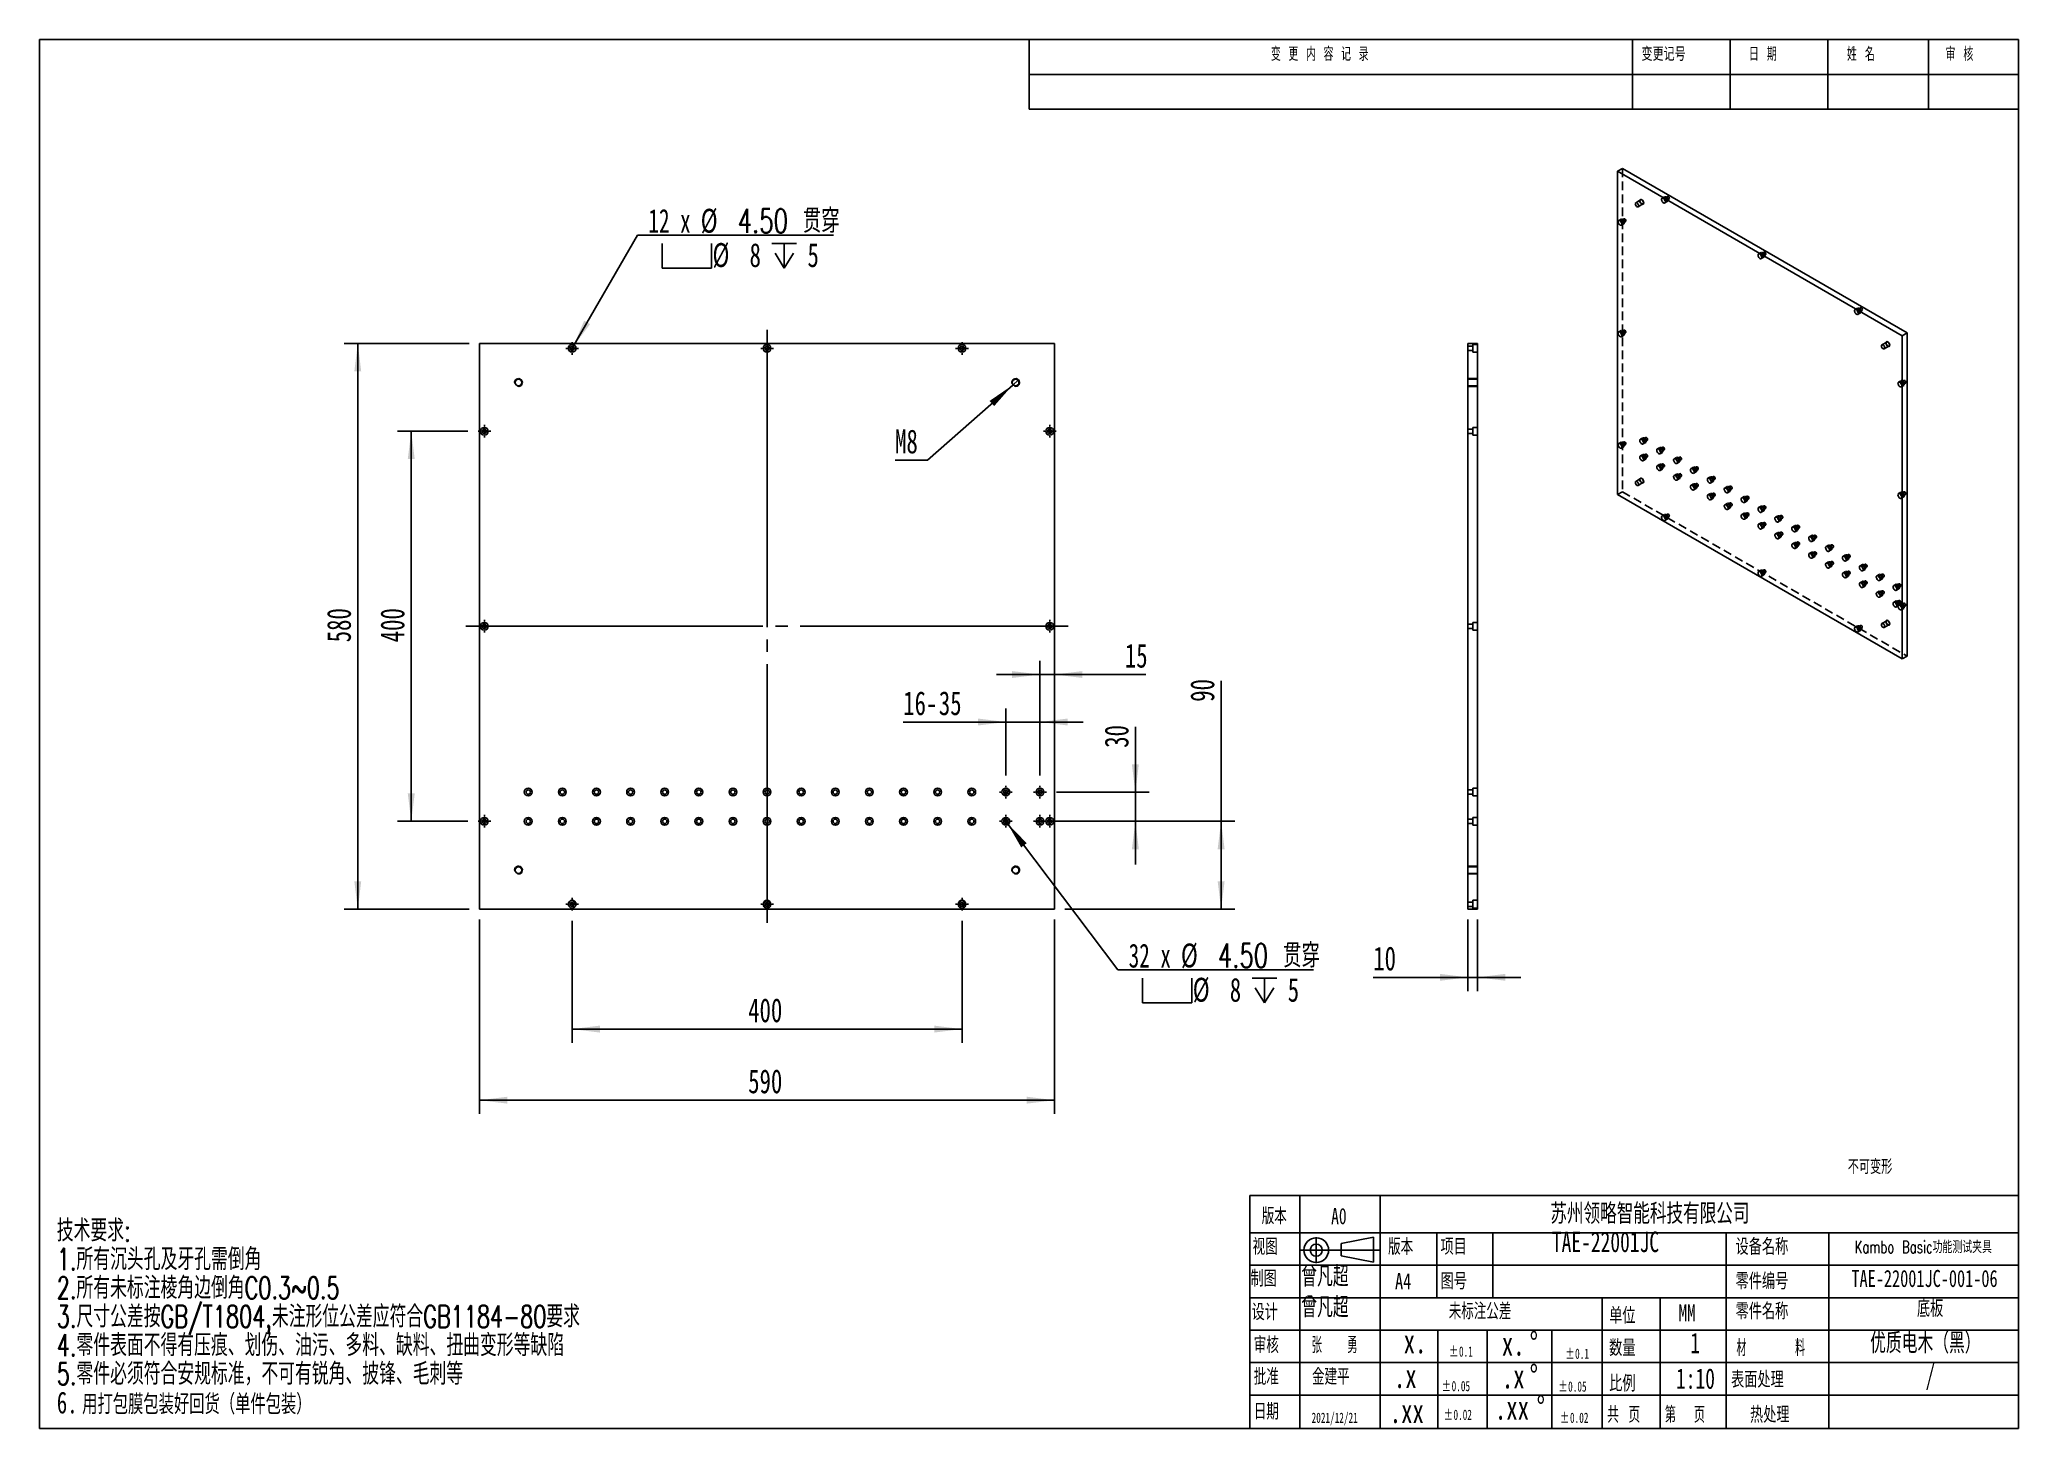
# Model space of a CAD drawing. Extents: x 2 to 292, y 3 to 207.
import ezdxf

# ---------------------------------------------------------------- set-up
doc = ezdxf.new("R2010")
doc.units = 0
for name, pattern in [('SLD-中心线', [34.29, 30.48, -1.27, 1.27, -1.27]), ('SLD-实线', [0]), ('SLD-虚线', [1.905, 1.27, -0.635])]:
    doc.linetypes.add(name, pattern=pattern)
doc.layers.get('0').update_dxf_attribs({"linetype": 'CONTINUOUS'})
for name, color, linetype in [('FORMAT', 7, 'SLD-实线'), ('图层1', 5, 'SLD-中心线'), ('图层7', 7, 'SLD-实线'), ('图框', 7, 'SLD-实线'), ('粗实线', 7, 'SLD-实线')]:
    doc.layers.add(name, color=color, linetype=linetype)
doc.styles.add('SLDTEXTSTYLE0', font='TXT', dxfattribs={"width": 0.7, "bigfont": 'bigfont'})
doc.styles.add('SLDTEXTSTYLE1', font='TXT', dxfattribs={"width": 0.736842, "bigfont": 'bigfont'})
doc.styles.add('SLDTEXTSTYLE10', font='TXT', dxfattribs={"width": 0.65})
doc.styles.add('SLDTEXTSTYLE2', font='TXT', dxfattribs={"width": 0.7})
doc.styles.add('SLDTEXTSTYLE3', font='TXT', dxfattribs={"width": 0.663})
doc.styles.add('SLDTEXTSTYLE4', font='TXT', dxfattribs={"width": 0.559211, "bigfont": 'bigfont'})
doc.styles.add('SLDTEXTSTYLE5', font='TXT', dxfattribs={"width": 0.736842})
doc.styles.add('SLDTEXTSTYLE6', font='TXT', dxfattribs={"width": 0.629187, "bigfont": 'bigfont'})
doc.styles.add('SLDTEXTSTYLE7', font='TXT', dxfattribs={"width": 0.657895, "bigfont": 'bigfont'})
doc.styles.add('SLDTEXTSTYLE8', font='TXT', dxfattribs={"width": 0.618421, "bigfont": 'bigfont'})
doc.styles.add('SLDTEXTSTYLE9', font='TXT', dxfattribs={"width": 0.58, "bigfont": 'bigfont'})
doc.dimstyles.new('SLDDIMSTYLE0', dxfattribs={"dimtxt": 3.5, "dimasz": 4.08, "dimexe": 0, "dimexo": 0.0625, "dimgap": 0.875, "dimtad": 2, "dimlfac": 7, "dimrnd": 1e-09, "dimzin": 12, "dimtxsty": 'SLDTEXTSTYLE2', "dimsah": 1, "dimcen": 0.09, "dimazin": 3, "dimtfac": 1, "dimtofl": 0, "dimtmove": 0, "dimatfit": 3, "dimtolj": 1, "dimtzin": 12})
doc.dimstyles.new('SLDDIMSTYLE1', dxfattribs={"dimtxt": 3.5, "dimasz": 4.08, "dimexe": 0, "dimexo": 0.0625, "dimgap": 0.875, "dimtad": 0, "dimtih": 1, "dimtoh": 1, "dimlfac": 7, "dimrnd": 1e-09, "dimzin": 12, "dimtxsty": 'SLDTEXTSTYLE2', "dimblk1": 'NONE', "dimsah": 1, "dimcen": 0, "dimazin": 3, "dimtfac": 1, "dimtmove": 0, "dimatfit": 3, "dimtolj": 1, "dimtzin": 12})
doc.dimstyles.new('SLDDIMSTYLE2', dxfattribs={"dimtxt": 3.5, "dimasz": 4.08, "dimexe": 0, "dimexo": 0.0625, "dimgap": 0.875, "dimtad": 0, "dimtih": 1, "dimtoh": 1, "dimlfac": 7, "dimrnd": 1e-09, "dimzin": 4, "dimtxsty": 'SLDTEXTSTYLE2', "dimblk1": 'NONE', "dimsah": 1, "dimcen": 0, "dimazin": 3, "dimtfac": 1, "dimtmove": 0, "dimatfit": 3, "dimtolj": 1, "dimtzin": 12})
doc.dimstyles.new('SLDDIMSTYLE3', dxfattribs={"dimtxt": 3.5, "dimasz": 4.08, "dimexe": 0, "dimexo": 0.0625, "dimgap": 0.875, "dimtad": 2, "dimlfac": 7, "dimrnd": 1e-09, "dimzin": 12, "dimtxsty": 'SLDTEXTSTYLE2', "dimsah": 1, "dimcen": 0.09, "dimazin": 3, "dimtfac": 1, "dimtmove": 0, "dimatfit": 3, "dimtolj": 1, "dimtzin": 12})

msp = doc.modelspace()

# ---------------------------------------------------------------- texts
at = {"layer": 'FORMAT', "char_height": 2.38125, "attachment_point": 2, "style": 'SLDTEXTSTYLE0'}
for s, insert in [('\\M+194C5\\M+1967B', (183.1502, 35.3948)), ('\\M+196A2标\\M+1928D\\M+18CF6\\M+18DB7', (213.3036, 21.4527))]:
    msp.add_mtext(s, dxfattribs=dict(at, insert=insert))
at = {"layer": 'FORMAT', "color": 5, "insert": (192.6183, 35.3948), "char_height": 2.38125, "attachment_point": 2, "style": 'SLDTEXTSTYLE2'}
msp.add_mtext('A0', dxfattribs=at)
at = {"layer": '图层1'}
for s, insert, char_height, attachment_point, style in [('TAE-22001JC', (231.6855, 31.9277), 3, 2, 'SLDTEXTSTYLE2'), ('Kambo Basic\\M+18CF7\\M+1945C测试夹\\M+18BEF', (278.2525, 30.5774), 1.8, 2, 'SLDTEXTSTYLE0'), ('\\M+1915C\\M+1967D\\M+192B4', (187.11, 26.8774), 3, 1, 'SLDTEXTSTYLE0'), ('TAE-22001JC-001-06', (278.4425, 26.3148), 2.5, 2, 'SLDTEXTSTYLE2'), ('\\M+1915C\\M+1967D\\M+192B4', (187.11, 22.3487), 3, 1, 'SLDTEXTSTYLE0'), ('\\M+192EA\\M+194C2', (279.2617, 21.9104), 2.5, 2, 'SLDTEXTSTYLE0'), ('优质电\\M+196D8\\M+18169\\M+1FC4B\\M+1816A', (278.5631, 17.1055), 3, 2, 'SLDTEXTSTYLE0'), ('1', (244.8218, 17.1055), 3, 2, 'SLDTEXTSTYLE2'), ('1:10', (244.8749, 11.8971), 3, 2, 'SLDTEXTSTYLE2'), ('/', (279.303, 12.4618), 3, 2, 'SLDTEXTSTYLE2')]:
    msp.add_mtext(s, dxfattribs=dict(at, insert=insert, char_height=char_height, attachment_point=attachment_point, style=style))
at = {"layer": '图层7', "color": 5, "char_height": 2, "attachment_point": 1}
for s, insert, style in [('变 \\M+18D58 \\M+193E0 \\M+19765 记 录', (182.6641, 205.4556), 'SLDTEXTSTYLE6'), ('变\\M+18D58记\\M+18D86', (236.9584, 205.4556), 'SLDTEXTSTYLE1'), ('\\M+193FA \\M+18AFA', (252.7189, 205.4556), 'SLDTEXTSTYLE7'), ('\\M+190A9 \\M+196BC', (267.0832, 205.4556), 'SLDTEXTSTYLE7'), ('审 \\M+18A6A', (281.5173, 205.4556), 'SLDTEXTSTYLE7')]:
    msp.add_mtext(s, dxfattribs=dict(at, insert=insert, style=style))
at = {"layer": '图层7', "attachment_point": 1}
for s, insert, char_height, style in [('苏\\M+18F42领\\M+197AA\\M+19271\\M+1945C\\M+189C8\\M+18B5A\\M+1974C\\M+18CC0\\M+18CF6\\M+18E69', (223.6077, 36.0651), 3, 'SLDTEXTSTYLE1'), ('视图', (179.9882, 30.9073), 2.38125, 'SLDTEXTSTYLE0'), ('\\M+194C5\\M+1967B', (199.8333, 30.9073), 2.38125, 'SLDTEXTSTYLE0'), ('项\\M+196DA', (207.5176, 30.9073), 2.38125, 'SLDTEXTSTYLE1'), ('设备\\M+196BC\\M+18FCC', (250.7534, 30.9073), 2.38125, 'SLDTEXTSTYLE1'), ('\\M+190A7图', (179.6707, 26.2451), 2.38125, 'SLDTEXTSTYLE1'), ('\\M+197EB\\M+18C8F编\\M+18D86', (250.7534, 25.8571), 2.38125, 'SLDTEXTSTYLE1'), ('A4', (200.8409, 25.8571), 2.38125, 'SLDTEXTSTYLE5'), ('图\\M+18D86', (207.5176, 25.8571), 2.38125, 'SLDTEXTSTYLE1'), ('设计', (179.8294, 21.3284), 2.38125, 'SLDTEXTSTYLE1'), ('单\\M+188CA', (232.2298, 20.804), 2.38125, 'SLDTEXTSTYLE1'), ('MM', (242.3949, 21.2617), 2.5, 'SLDTEXTSTYLE5'), ('\\M+197EB\\M+18C8F\\M+196BC\\M+18FCC', (250.7534, 21.4527), 2.38125, 'SLDTEXTSTYLE1'), ('审\\M+18A6A', (180.1469, 16.5082), 2.38125, 'SLDTEXTSTYLE0'), ('张   \\M+19745', (188.6177, 16.5082), 2.38125, 'SLDTEXTSTYLE9'), ('x.', (202.1097, 17.5912), 3.5, 'SLDTEXTSTYLE2'), ('\\M+19094\\M+197CA', (232.2298, 16.0852), 2.38125, 'SLDTEXTSTYLE1'), ('\\M+18DDE      \\M+197BF', (250.8857, 16.0852), 2.38125, 'SLDTEXTSTYLE4'), ('\\M+194E1\\M+18F79', (180.1469, 11.8639), 2.38125, 'SLDTEXTSTYLE0'), ('\\M+18BE0\\M+18C9A\\M+195BD', (188.6777, 11.8639), 2.38125, 'SLDTEXTSTYLE0'), ('.x', (200.6837, 12.5244), 3.5, 'SLDTEXTSTYLE2'), ('\\M+1955C\\M+196CA处\\M+1979D', (250.0935, 11.4415), 2.38125, 'SLDTEXTSTYLE1'), ('\\M+194E4\\M+197E1', (232.2298, 10.8768), 2.38125, 'SLDTEXTSTYLE1'), ('\\M+193FA\\M+18AFA', (180.1469, 6.7635), 2.38125, 'SLDTEXTSTYLE0'), ('.xx', (200.0729, 7.3846), 3.5, 'SLDTEXTSTYLE2'), ('\\M+18BA4 页', (231.9372, 6.3016), 2.38125, 'SLDTEXTSTYLE7'), ('\\M+191E6  页', (240.4032, 6.3016), 2.38125, 'SLDTEXTSTYLE8'), ('热处\\M+1979D', (252.8701, 6.3016), 2.38125, 'SLDTEXTSTYLE1'), ('2021/12/21', (188.6177, 5.4113), 1.5, 'SLDTEXTSTYLE3')]:
    msp.add_mtext(s, dxfattribs=dict(at, insert=insert, char_height=char_height, style=style))
at = {"layer": '图框', "insert": (267.2002, 42.488), "char_height": 2.116667, "attachment_point": 1, "rotation": 360, "style": 'SLDTEXTSTYLE0'}
msp.add_mtext('\\M+19573\\M+189C2变\\M+18C60', dxfattribs=at)

# ---------------------------------------------------------------- blocks, each defined once
blk = doc.blocks.new('SW_NOTE_0')
at = {"layer": '图层7', "color": 0, "char_height": 1.5, "attachment_point": 1, "style": 'SLDTEXTSTYLE3'}
for s, insert in [('%%p', (0, 1.93)), ('0.05', (1.44, 1.93))]:
    blk.add_mtext(s, dxfattribs=dict(at, insert=insert))
blk = doc.blocks.new('SW_NOTE_1')
at = {"layer": '图层7', "color": 0, "char_height": 1.5, "attachment_point": 1, "style": 'SLDTEXTSTYLE3'}
for s, insert in [('%%p', (0, 1.93)), ('0.02', (1.44, 1.93))]:
    blk.add_mtext(s, dxfattribs=dict(at, insert=insert))
blk = doc.blocks.new('SW_NOTE_2')
at = {"layer": '图层7', "color": 0, "char_height": 1.5, "attachment_point": 1, "style": 'SLDTEXTSTYLE3'}
for s, insert in [('%%p', (0, 1.93)), ('0.1', (1.44, 1.93))]:
    blk.add_mtext(s, dxfattribs=dict(at, insert=insert))
blk = doc.blocks.new('SW_NOTE_3')
at = {"layer": '图层7', "color": 0, "attachment_point": 1}
for s, insert, char_height, style in [('\\M+18B5A术\\M+19776\\M+18B81:', (0, 4.13), 3.2, 'SLDTEXTSTYLE0'), ('1.\\M+18F8A\\M+1974C沉头\\M+18D45\\M+18B79\\M+189E5\\M+18D45\\M+18EF9\\M+1937C\\M+18A70', (0, -0.07), 3.2, 'SLDTEXTSTYLE0'), ('2.\\M+18F8A\\M+1974C\\M+196A2标\\M+1928D棱\\M+18A70边\\M+1937C\\M+18A70C0.3~0.5', (0, -4.27), 3.2, 'SLDTEXTSTYLE0'), ('3.\\M+18EDA\\M+190A1\\M+18CF6\\M+18DB7\\M+188C2GB/T1804,\\M+196A2\\M+1928D\\M+18C60\\M+188CA\\M+18CF6\\M+18DB7应\\M+19584\\M+18D87GB1184-80\\M+19776\\M+18B81', (0, -8.47), 3.2, 'SLDTEXTSTYLE0'), ('4.\\M+197EB\\M+18C8F\\M+1955C\\M+196CA\\M+19573\\M+193BE\\M+1974C压\\M+18DAD\\M+18141划伤\\M+18141\\M+196FB污\\M+18141\\M+191BD\\M+197BF\\M+18141\\M+1E39E\\M+197BF\\M+18141扭\\M+18BC8变\\M+18C60\\M+19399\\M+1E39E\\M+1E89C', (0, -12.67), 3.2, 'SLDTEXTSTYLE0'), ('5.\\M+197EB\\M+18C8F\\M+1954B须\\M+19584\\M+18D87\\M+188C0规标\\M+18F79\\M+18143\\M+19573\\M+189C2\\M+1974C锐\\M+18A70\\M+18141\\M+194E2锋\\M+18141\\M+196D1\\M+18E68\\M+19399', (0, -16.87), 3.2, 'SLDTEXTSTYLE0'), ('6.', (0, -21.07), 3.2, 'SLDTEXTSTYLE2'), ('\\M+19770\\M+191C5\\M+195EF\\M+1968C\\M+195EF\\M+19195\\M+18D44\\M+189F1货\\M+18169单\\M+18C8F\\M+195EF\\M+19195\\M+1816A', (3.72, -21.47), 2.91042, 'SLDTEXTSTYLE0')]:
    blk.add_mtext(s, dxfattribs=dict(at, insert=insert, char_height=char_height, style=style))
blk = doc.blocks.new('SW_NOTE_4')
at = {"layer": '图层7', "color": 0, "char_height": 3.5, "attachment_point": 1, "style": 'SLDTEXTSTYLE2'}
for s, insert in [('.x', (0, 4.51)), ('%%d', (4.07, 4.51))]:
    blk.add_mtext(s, dxfattribs=dict(at, insert=insert))
blk = doc.blocks.new('SW_NOTE_5')
at = {"layer": '图层7', "color": 0, "char_height": 3.5, "attachment_point": 1, "style": 'SLDTEXTSTYLE2'}
for s, insert in [('x.', (0, 4.51)), ('%%d', (4.07, 4.51))]:
    blk.add_mtext(s, dxfattribs=dict(at, insert=insert))
blk = doc.blocks.new('SW_NOTE_6')
at = {"layer": '图层7', "color": 0, "char_height": 3.5, "attachment_point": 1, "style": 'SLDTEXTSTYLE2'}
for s, insert in [('.xx', (0, 4.51)), ('%%d', (6.11, 4.51))]:
    blk.add_mtext(s, dxfattribs=dict(at, insert=insert))
blk = doc.blocks.new('SW_NOTE_7')
at = {"layer": '图层7', "color": 0, "char_height": 1.5, "attachment_point": 1, "style": 'SLDTEXTSTYLE3'}
for s, insert in [('%%p', (0, 1.93)), ('0.1', (1.44, 1.93))]:
    blk.add_mtext(s, dxfattribs=dict(at, insert=insert))
blk = doc.blocks.new('SW_NOTE_8')
at = {"layer": '图层7', "color": 0, "char_height": 1.5, "attachment_point": 1, "style": 'SLDTEXTSTYLE3'}
for s, insert in [('%%p', (0, 1.93)), ('0.05', (1.44, 1.93))]:
    blk.add_mtext(s, dxfattribs=dict(at, insert=insert))
blk = doc.blocks.new('SW_NOTE_9')
at = {"layer": '图层7', "color": 0, "char_height": 1.5, "attachment_point": 1, "style": 'SLDTEXTSTYLE3'}
for s, insert in [('%%p', (0, 1.93)), ('0.02', (1.44, 1.93))]:
    blk.add_mtext(s, dxfattribs=dict(at, insert=insert))
blk = doc.blocks.new('_D')
at = {"layer": '图框', "color": 5}
for p, q in [((66.67, 77.68), (66.67, 49.18)), ((150.96, 77.68), (150.96, 49.18)), ((66.67, 51.18), (150.96, 51.18))]:
    blk.add_line(p, q, dxfattribs=at)
for points in [[(66.67, 51.18), (70.75, 50.68), (70.75, 51.69)], [(150.96, 51.18), (146.88, 51.69), (146.88, 50.68)]]:
    blk.add_solid(points, dxfattribs=at)
at = {"layer": '图框', "color": 5, "insert": (106.05, 55.7), "char_height": 3.5, "attachment_point": 1, "style": 'SLDTEXTSTYLE2'}
blk.add_mtext('590', dxfattribs=at)
blk = doc.blocks.new('_D_1')
at = {"layer": '图框', "color": 5}
for p, q in [((65.17, 162.04), (46.84, 162.04)), ((48.84, 162.04), (48.84, 79.18)), ((65.17, 79.18), (46.84, 79.18))]:
    blk.add_line(p, q, dxfattribs=at)
for points in [[(48.84, 162.04), (48.33, 157.96), (49.34, 157.96)], [(48.84, 79.18), (49.34, 83.26), (48.33, 83.26)]]:
    blk.add_solid(points, dxfattribs=at)
at = {"layer": '图框', "color": 5, "insert": (44.32, 118.27), "char_height": 3.5, "attachment_point": 1, "rotation": 90, "style": 'SLDTEXTSTYLE2'}
blk.add_mtext('580', dxfattribs=at)
blk = doc.blocks.new('_D_2')
at = {"layer": '图框', "color": 5}
for p, q in [((80.24, 77.47), (80.24, 59.6)), ((137.39, 77.47), (137.39, 59.6)), ((80.24, 61.6), (137.39, 61.6))]:
    blk.add_line(p, q, dxfattribs=at)
for points in [[(80.24, 61.6), (84.32, 61.09), (84.32, 62.11)], [(137.39, 61.6), (133.31, 62.11), (133.31, 61.09)]]:
    blk.add_solid(points, dxfattribs=at)
at = {"layer": '图框', "color": 5, "insert": (106.05, 66.11), "char_height": 3.5, "attachment_point": 1, "style": 'SLDTEXTSTYLE2'}
blk.add_mtext('400', dxfattribs=at)
blk = doc.blocks.new('_D_3')
at = {"layer": '图框', "color": 5}
for p, q in [((64.96, 149.18), (54.67, 149.18)), ((56.67, 149.18), (56.67, 92.04)), ((64.96, 92.04), (54.67, 92.04))]:
    blk.add_line(p, q, dxfattribs=at)
for points in [[(56.67, 149.18), (56.16, 145.1), (57.18, 145.1)], [(56.67, 92.04), (57.18, 96.12), (56.16, 96.12)]]:
    blk.add_solid(points, dxfattribs=at)
at = {"layer": '图框', "color": 5, "insert": (52.16, 118.27), "char_height": 3.5, "attachment_point": 1, "rotation": 90, "style": 'SLDTEXTSTYLE2'}
blk.add_mtext('400', dxfattribs=at)
blk = doc.blocks.new('_D_4')
at = {"layer": '图框', "color": 5}
for p, q in [((145.67, 156.7), (144.81, 155.95)), ((144.81, 155.95), (132.33, 144.94)), ((132.33, 144.94), (127.58, 144.94))]:
    blk.add_line(p, q, dxfattribs=at)
blk.add_solid([(144.81, 155.95), (141.42, 153.63), (142.09, 152.87)], dxfattribs=at)
at = {"layer": '图框', "color": 5, "insert": (127.58, 149.45), "char_height": 3.5, "attachment_point": 1, "style": 'SLDTEXTSTYLE2'}
blk.add_mtext('M8', dxfattribs=at)
blk = doc.blocks.new('_NONE')
blk = doc.blocks.new('SW_SYMBOL_HOLE_SPOT')
at = {"layer": '图框', "color": 0}
for p, q in [((0, 875), (0, 75)), ((1600, 75), (1600, 875)), ((0, 75), (1600, 75))]:
    blk.add_line(p, q, dxfattribs=at)
blk = doc.blocks.new('SW_SYMBOL_HOLE_DEPTH')
at = {"layer": '图框', "color": 0}
for p, q in [((0, 875), (800, 875)), ((400, 875), (400, 75)), ((100, 555), (400, 75)), ((700, 555), (400, 75))]:
    blk.add_line(p, q, dxfattribs=at)
blk = doc.blocks.new('_D_5')
at = {"layer": '图框'}
for p, q in [((80.4, 161.6), (89.84, 177.94)), ((89.84, 177.94), (118.53, 177.94)), ((80.08, 161.05), (80.4, 161.6))]:
    blk.add_line(p, q, dxfattribs=at)
blk.add_solid([(80.4, 161.6), (82.88, 164.88), (82.01, 165.39)], dxfattribs=at)
at = {"layer": '图框', "xscale": 0.004511737089201878, "yscale": 0.004511737089201878, "zscale": 0.004511737089201878}
for name, p in [('SW_SYMBOL_HOLE_SPOT', (93.46, 172.76)), ('SW_SYMBOL_HOLE_DEPTH', (109.53, 172.76))]:
    blk.add_blockref(name, p, dxfattribs=at)
at = {"layer": '图框', "char_height": 3.5, "attachment_point": 1}
for s, insert, style in [('12 x', (91.43, 181.76), 'SLDTEXTSTYLE10'), ('%%c', (99.09, 181.78), 'SLDTEXTSTYLE2'), ('4.50 贯\\M+190FA', (104.52, 181.76), 'SLDTEXTSTYLE0'), ('%%c', (100.82, 176.76), 'SLDTEXTSTYLE2'), ('8', (106.25, 176.75), 'SLDTEXTSTYLE2'), ('5', (114.74, 176.75), 'SLDTEXTSTYLE2')]:
    blk.add_mtext(s, dxfattribs=dict(at, insert=insert, style=style))
blk = doc.blocks.new('_D_6')
at = {"layer": '图框', "color": 5}
for p, q in [((162.79, 96.33), (162.79, 105.88)), ((151.24, 96.33), (164.79, 96.33)), ((162.79, 96.33), (162.79, 92.04)), ((151.24, 92.04), (164.79, 92.04)), ((162.79, 92.04), (162.79, 85.69))]:
    blk.add_line(p, q, dxfattribs=at)
for points in [[(162.79, 96.33), (163.3, 100.41), (162.28, 100.41)], [(162.79, 92.04), (162.28, 87.96), (163.3, 87.96)]]:
    blk.add_solid(points, dxfattribs=at)
at = {"layer": '图框', "color": 5, "insert": (158.28, 102.81), "char_height": 3.5, "attachment_point": 1, "rotation": 90, "style": 'SLDTEXTSTYLE2'}
blk.add_mtext('30', dxfattribs=at)
blk = doc.blocks.new('_D_7')
at = {"layer": '图框', "color": 5}
for p, q in [((175.36, 92.04), (175.36, 112.62)), ((151.24, 92.04), (177.36, 92.04)), ((175.36, 92.04), (175.36, 79.18)), ((152.46, 79.18), (177.36, 79.18))]:
    blk.add_line(p, q, dxfattribs=at)
for points in [[(175.36, 92.04), (174.85, 87.96), (175.87, 87.96)], [(175.36, 79.18), (175.87, 83.26), (174.85, 83.26)]]:
    blk.add_solid(points, dxfattribs=at)
at = {"layer": '图框', "color": 5, "insert": (170.85, 109.55), "char_height": 3.5, "attachment_point": 1, "rotation": 90, "style": 'SLDTEXTSTYLE2'}
blk.add_mtext('90', dxfattribs=at)
blk = doc.blocks.new('_D_8')
at = {"layer": '图框', "color": 5}
for p, q in [((148.81, 113.55), (142.46, 113.55)), ((148.81, 98.76), (148.81, 115.55)), ((148.81, 113.55), (150.96, 113.55)), ((150.96, 113.55), (164.33, 113.55))]:
    blk.add_line(p, q, dxfattribs=at)
for points in [[(148.81, 113.55), (144.73, 114.05), (144.73, 113.04)], [(150.96, 113.55), (155.04, 113.04), (155.04, 114.05)]]:
    blk.add_solid(points, dxfattribs=at)
at = {"layer": '图框', "color": 5, "insert": (161.25, 118.06), "char_height": 3.5, "attachment_point": 1, "style": 'SLDTEXTSTYLE2'}
blk.add_mtext('15', dxfattribs=at)
blk = doc.blocks.new('_D_9')
at = {"layer": '图框', "color": 5}
for p, q in [((143.81, 98.76), (143.81, 108.59)), ((148.81, 98.76), (148.81, 108.59)), ((143.81, 106.59), (128.77, 106.59)), ((148.81, 106.59), (143.81, 106.59)), ((148.81, 106.59), (155.16, 106.59))]:
    blk.add_line(p, q, dxfattribs=at)
for points in [[(143.81, 106.59), (139.73, 107.1), (139.73, 106.08)], [(148.81, 106.59), (152.89, 106.08), (152.89, 107.1)]]:
    blk.add_solid(points, dxfattribs=at)
at = {"layer": '图框', "color": 5, "char_height": 3.5, "attachment_point": 1, "style": 'SLDTEXTSTYLE2'}
for s, insert in [('16-', (128.77, 111.1)), ('35', (133.99, 111.1))]:
    blk.add_mtext(s, dxfattribs=dict(at, insert=insert))
blk = doc.blocks.new('_D_10')
at = {"layer": '图框', "color": 5}
for p, q in [((143.62, 92.3), (144.01, 91.78)), ((144.01, 91.78), (160.22, 70.3)), ((160.22, 70.3), (188.91, 70.3))]:
    blk.add_line(p, q, dxfattribs=at)
blk.add_solid([(144.01, 91.78), (146.06, 88.22), (146.87, 88.83)], dxfattribs=at)
at = {"layer": '图框', "color": 5, "xscale": 0.004511737089201878, "yscale": 0.004511737089201878, "zscale": 0.004511737089201878}
for name, p in [('SW_SYMBOL_HOLE_SPOT', (163.84, 65.12)), ('SW_SYMBOL_HOLE_DEPTH', (179.91, 65.12))]:
    blk.add_blockref(name, p, dxfattribs=at)
at = {"layer": '图框', "color": 5, "char_height": 3.5, "attachment_point": 1}
for s, insert, style in [('32 x', (161.81, 74.12), 'SLDTEXTSTYLE10'), ('%%c', (169.47, 74.14), 'SLDTEXTSTYLE2'), ('4.50 贯\\M+190FA', (174.9, 74.12), 'SLDTEXTSTYLE0'), ('%%c', (171.2, 69.12), 'SLDTEXTSTYLE2'), ('8', (176.63, 69.11), 'SLDTEXTSTYLE2'), ('5', (185.12, 69.11), 'SLDTEXTSTYLE2')]:
    blk.add_mtext(s, dxfattribs=dict(at, insert=insert, style=style))
blk = doc.blocks.new('SW_CENTERMARKSYMBOL_0')
at = {"layer": '图框', "color": 0}
for p, q in [((-0.71, 0), (-0.93, 0)), ((0, 0), (-0.36, 0)), ((0, 0.71), (0, 0.93)), ((0, 0), (0, 0.36)), ((0, 0), (0, -0.36)), ((0, 0), (0.36, 0)), ((0.71, 0), (0.93, 0)), ((0, -0.71), (0, -0.93))]:
    blk.add_line(p, q, dxfattribs=at)
blk = doc.blocks.new('SW_CENTERMARKSYMBOL_1')
at = {"layer": '图框', "color": 0}
for p, q in [((-0.71, 0), (-0.93, 0)), ((0, 0), (-0.36, 0)), ((0, 0.71), (0, 0.93)), ((0, 0), (0, 0.36)), ((0, 0), (0, -0.36)), ((0, 0), (0.36, 0)), ((0.71, 0), (0.93, 0)), ((0, -0.71), (0, -0.93))]:
    blk.add_line(p, q, dxfattribs=at)
blk = doc.blocks.new('SW_CENTERMARKSYMBOL_2')
at = {"layer": '图框', "color": 0}
for p, q in [((-0.71, 0), (-0.93, 0)), ((0, 0), (-0.36, 0)), ((0, 0.71), (0, 0.93)), ((0, 0), (0, 0.36)), ((0, 0), (0, -0.36)), ((0, 0), (0.36, 0)), ((0.71, 0), (0.93, 0)), ((0, -0.71), (0, -0.93))]:
    blk.add_line(p, q, dxfattribs=at)
blk = doc.blocks.new('SW_CENTERMARKSYMBOL_3')
at = {"layer": '图框', "color": 0}
for p, q in [((-0.71, 0), (-0.93, 0)), ((0, 0), (-0.36, 0)), ((0, 0.71), (0, 0.93)), ((0, 0), (0, 0.36)), ((0, 0), (0, -0.36)), ((0, 0), (0.36, 0)), ((0.71, 0), (0.93, 0)), ((0, -0.71), (0, -0.93))]:
    blk.add_line(p, q, dxfattribs=at)
blk = doc.blocks.new('SW_CENTERMARKSYMBOL_4')
at = {"layer": '图框', "color": 0}
for p, q in [((-0.71, 0), (-0.93, 0)), ((0, 0), (-0.36, 0)), ((0, 0.71), (0, 0.93)), ((0, 0), (0, 0.36)), ((0, 0), (0, -0.36)), ((0, 0), (0.36, 0)), ((0.71, 0), (0.93, 0)), ((0, -0.71), (0, -0.93))]:
    blk.add_line(p, q, dxfattribs=at)
blk = doc.blocks.new('SW_CENTERMARKSYMBOL_5')
at = {"layer": '图框', "color": 0}
for p, q in [((-0.71, 0), (-0.93, 0)), ((0, 0), (-0.36, 0)), ((0, 0.71), (0, 0.93)), ((0, 0), (0, 0.36)), ((0, 0), (0, -0.36)), ((0, 0), (0.36, 0)), ((0.71, 0), (0.93, 0)), ((0, -0.71), (0, -0.93))]:
    blk.add_line(p, q, dxfattribs=at)
blk = doc.blocks.new('SW_CENTERMARKSYMBOL_6')
at = {"layer": '图框', "color": 0}
for p, q in [((-0.71, 0), (-0.93, 0)), ((0, 0), (-0.36, 0)), ((0, 0.71), (0, 0.93)), ((0, 0), (0, 0.36)), ((0, 0), (0, -0.36)), ((0, 0), (0.36, 0)), ((0.71, 0), (0.93, 0)), ((0, -0.71), (0, -0.93))]:
    blk.add_line(p, q, dxfattribs=at)
blk = doc.blocks.new('SW_CENTERMARKSYMBOL_7')
at = {"layer": '图框', "color": 0}
for p, q in [((-0.71, 0), (-0.93, 0)), ((0, 0), (-0.36, 0)), ((0, 0.71), (0, 0.93)), ((0, 0), (0, 0.36)), ((0, 0), (0, -0.36)), ((0, 0), (0.36, 0)), ((0.71, 0), (0.93, 0)), ((0, -0.71), (0, -0.93))]:
    blk.add_line(p, q, dxfattribs=at)
blk = doc.blocks.new('SW_CENTERMARKSYMBOL_8')
at = {"layer": '图框', "color": 0}
for p, q in [((-0.71, 0), (-0.93, 0)), ((0, 0), (-0.36, 0)), ((0, 0.71), (0, 0.93)), ((0, 0), (0, 0.36)), ((0, 0), (0, -0.36)), ((0, 0), (0.36, 0)), ((0.71, 0), (0.93, 0)), ((0, -0.71), (0, -0.93))]:
    blk.add_line(p, q, dxfattribs=at)
blk = doc.blocks.new('SW_CENTERMARKSYMBOL_9')
at = {"layer": '图框', "color": 0}
for p, q in [((-0.71, 0), (-0.93, 0)), ((0, 0), (-0.36, 0)), ((0, 0.71), (0, 0.93)), ((0, 0), (0, 0.36)), ((0, 0), (0, -0.36)), ((0, 0), (0.36, 0)), ((0.71, 0), (0.93, 0)), ((0, -0.71), (0, -0.93))]:
    blk.add_line(p, q, dxfattribs=at)
blk = doc.blocks.new('SW_CENTERMARKSYMBOL_10')
at = {"layer": '图框', "color": 0}
for p, q in [((-0.71, 0), (-0.93, 0)), ((0, 0), (-0.36, 0)), ((0, 0.71), (0, 0.93)), ((0, 0), (0, 0.36)), ((0, 0), (0, -0.36)), ((0, 0), (0.36, 0)), ((0.71, 0), (0.93, 0)), ((0, -0.71), (0, -0.93))]:
    blk.add_line(p, q, dxfattribs=at)
blk = doc.blocks.new('SW_CENTERMARKSYMBOL_11')
at = {"layer": '图框', "color": 0}
for p, q in [((-0.71, 0), (-0.93, 0)), ((0, 0), (-0.36, 0)), ((0, 0.71), (0, 0.93)), ((0, 0), (0, 0.36)), ((0, 0), (0, -0.36)), ((0, 0), (0.36, 0)), ((0.71, 0), (0.93, 0)), ((0, -0.71), (0, -0.93))]:
    blk.add_line(p, q, dxfattribs=at)
blk = doc.blocks.new('SW_CENTERMARKSYMBOL_12')
at = {"layer": '图框', "color": 0}
for p, q in [((-0.71, 0), (-0.93, 0)), ((0, 0), (-0.36, 0)), ((0, 0.71), (0, 0.93)), ((0, 0), (0, 0.36)), ((0, 0), (0, -0.36)), ((0, 0), (0.36, 0)), ((0.71, 0), (0.93, 0)), ((0, -0.71), (0, -0.93))]:
    blk.add_line(p, q, dxfattribs=at)
blk = doc.blocks.new('SW_CENTERMARKSYMBOL_13')
at = {"layer": '图框', "color": 0}
for p, q in [((-0.71, 0), (-0.93, 0)), ((0, 0), (-0.36, 0)), ((0, 0.71), (0, 0.93)), ((0, 0), (0, 0.36)), ((0, 0), (0, -0.36)), ((0, 0), (0.36, 0)), ((0.71, 0), (0.93, 0)), ((0, -0.71), (0, -0.93))]:
    blk.add_line(p, q, dxfattribs=at)
blk = doc.blocks.new('SW_CENTERMARKSYMBOL_14')
at = {"layer": '图框', "color": 0}
for p, q in [((-0.71, 0), (-0.93, 0)), ((0, 0), (-0.36, 0)), ((0, 0.71), (0, 0.93)), ((0, 0), (0, 0.36)), ((0, 0), (0, -0.36)), ((0, 0), (0.36, 0)), ((0.71, 0), (0.93, 0)), ((0, -0.71), (0, -0.93))]:
    blk.add_line(p, q, dxfattribs=at)
blk = doc.blocks.new('SW_CENTERMARKSYMBOL_15')
at = {"layer": '图框', "color": 0}
for p, q in [((-0.71, 0), (-0.93, 0)), ((0, 0), (-0.36, 0)), ((0, 0.71), (0, 0.93)), ((0, 0), (0, 0.36)), ((0, 0), (0, -0.36)), ((0, 0), (0.36, 0)), ((0.71, 0), (0.93, 0)), ((0, -0.71), (0, -0.93))]:
    blk.add_line(p, q, dxfattribs=at)
blk = doc.blocks.new('_D_11')
at = {"layer": '图框', "color": 5}
for p, q in [((211.52, 77.68), (211.52, 67.18)), ((212.95, 77.68), (212.95, 67.18)), ((211.52, 69.18), (197.65, 69.18)), ((212.95, 69.18), (211.52, 69.18)), ((212.95, 69.18), (219.3, 69.18))]:
    blk.add_line(p, q, dxfattribs=at)
for points in [[(211.52, 69.18), (207.44, 69.69), (207.44, 68.68)], [(212.95, 69.18), (217.03, 68.68), (217.03, 69.69)]]:
    blk.add_solid(points, dxfattribs=at)
at = {"layer": '图框', "color": 5, "insert": (197.65, 73.7), "char_height": 3.5, "attachment_point": 1, "style": 'SLDTEXTSTYLE2'}
blk.add_mtext('10', dxfattribs=at)

# ---------------------------------------------------------------- dimensions: what is measured, and where the dimension line sits
at = {"layer": '图框'}
dim = msp.add_diameter_dim_2p(p1=(80.0827, 161.0482), p2=(80.4042, 161.6049), text='12 x <> 贯穿\\P{\\fGDT;v}%%c 8 {\\fGDT;x} 5\\P', dimstyle='SLDDIMSTYLE2', dxfattribs=at)
dim.commit()
dim.dimension.update_dxf_attribs({"geometry": '_D_5', "text_midpoint": (104.9801, 177.2505), "dimtype": 163})
at = {"layer": '图框', "color": 5}
for base, p1, p2, angle, dimstyle, picture, middle in [((48.8353, 79.1837), (66.6721, 162.0409), (66.6721, 79.1837), 90, 'SLDDIMSTYLE0', '_D_1', (48.8353, 120.5714)), ((56.6721, 92.0409), (66.4578, 149.1837), (66.4578, 92.0409), 90, 'SLDDIMSTYLE0', '_D_3', (56.6721, 120.5777)), ((175.3575, 79.1837), (149.7435, 92.0409), (150.9578, 79.1837), 90, 'SLDDIMSTYLE0', '_D_7', (175.3575, 111.0874)), ((162.7896, 92.0409), (149.7435, 96.3266), (149.7435, 92.0409), 90, 'SLDDIMSTYLE3', '_D_6', (162.7896, 104.3459)), ((150.9578, 51.1837), (66.6721, 79.1837), (150.9578, 79.1837), 0, 'SLDDIMSTYLE0', '_D', (108.3534, 51.1837)), ((137.3863, 61.5997), (80.2435, 78.9694), (137.3863, 78.9694), 0, 'SLDDIMSTYLE0', '_D_2', (108.3534, 61.5997))]:
    dim = msp.add_linear_dim(base=base, p1=p1, p2=p2, angle=angle, dimstyle=dimstyle, dxfattribs=at)
    dim.commit()
    dim.dimension.update_dxf_attribs({"geometry": picture, "text_midpoint": middle, "dimtype": 160})
dim = msp.add_diameter_dim_2p(p1=(145.6722, 156.7044), p2=(144.8148, 155.9487), dimstyle='SLDDIMSTYLE1', dxfattribs=at)
dim.commit()
dim.dimension.update_dxf_attribs({"geometry": '_D_4', "text_midpoint": (129.1583, 147.108), "dimtype": 163})
for base, p1, p2, picture, middle in [((150.9578, 113.5469), (148.8149, 97.2551), (150.9578, 79.1837), '_D_8', (162.7896, 113.5469)), ((211.5166, 69.1837), (212.9452, 79.1837), (211.5166, 79.1837), '_D_11', (199.1852, 69.1837))]:
    dim = msp.add_linear_dim(base=base, p1=p1, p2=p2, dimstyle='SLDDIMSTYLE3', dxfattribs=at)
    dim.commit()
    dim.dimension.update_dxf_attribs({"geometry": picture, "text_midpoint": middle, "dimtype": 160})
dim = msp.add_linear_dim(base=(143.8149, 106.5871), p1=(148.8149, 97.2551), p2=(143.8149, 97.2551), text='16-<>', dimstyle='SLDDIMSTYLE3', dxfattribs=at)
dim.commit()
dim.dimension.update_dxf_attribs({"geometry": '_D_9', "text_midpoint": (132.9179, 106.5871), "dimtype": 160})
dim = msp.add_diameter_dim_2p(p1=(143.6213, 92.2974), p2=(144.0085, 91.7843), text='32 x <> 贯穿\\P{\\fGDT;v}%%c 8 {\\fGDT;x} 5\\P', dimstyle='SLDDIMSTYLE2', dxfattribs=at)
dim.commit()
dim.dimension.update_dxf_attribs({"geometry": '_D_10', "text_midpoint": (175.3575, 69.6112), "dimtype": 163})

# ---------------------------------------------------------------- linework, layer by layer
at = {"color": 7, "linetype": 'SLD-实线'}
for p, q in [((233.4671, 187.2725), (234.1742, 187.6807)), ((233.4671, 187.2725), (233.4671, 139.9132)), ((275.1864, 163.1885), (233.4671, 187.2725)), ((275.8935, 163.5967), (234.1742, 187.6807)), ((275.1864, 163.1885), (275.8935, 163.5967)), ((275.1864, 115.8291), (275.1864, 163.1885)), ((275.8935, 116.2373), (275.8935, 163.5967)), ((150.9578, 162.0409), (66.6721, 162.0409)), ((66.6721, 162.0409), (66.6721, 79.1837)), ((150.9578, 79.1837), (150.9578, 162.0409)), ((212.9452, 162.0409), (211.5166, 162.0409)), ((211.5166, 162.0409), (211.5166, 79.1837)), ((212.9452, 162.0409), (212.9452, 79.1837)), ((211.5166, 156.898), (212.9452, 156.898)), ((211.5166, 156.898), (212.9452, 156.898)), ((211.5166, 155.7551), (212.9452, 155.7551)), ((211.5166, 155.7551), (212.9452, 155.7551)), ((233.4671, 139.9132), (275.1864, 115.8291)), ((275.1864, 115.8291), (275.8935, 116.2373)), ((211.5166, 85.4694), (212.9452, 85.4694)), ((211.5166, 85.4694), (212.9452, 85.4694)), ((211.5166, 84.3266), (212.9452, 84.3266)), ((211.5166, 84.3266), (212.9452, 84.3266)), ((66.6721, 79.1837), (150.9578, 79.1837)), ((212.9452, 79.1837), (211.5166, 79.1837))]:
    msp.add_line(p, q, dxfattribs=at)
at = {"color": 7, "linetype": 'SLD-虚线'}
for p, q in [((234.1742, 187.6807), (234.1742, 140.3214)), ((236.8326, 183.0762), (236.1255, 182.668)), ((240.3382, 183.5368), (239.9846, 183.3327)), ((240.3846, 182.6399), (240.7381, 182.844)), ((240.7792, 183.5894), (240.4256, 183.3853)), ((240.6506, 182.9956), (241.0042, 183.1997)), ((233.9742, 180.2701), (233.6206, 180.066)), ((234.4152, 180.3226), (234.0617, 180.1185)), ((234.2867, 179.7288), (234.6402, 179.9329)), ((236.4655, 182.0791), (237.1726, 182.4873)), ((234.0206, 179.3731), (234.3742, 179.5772)), ((254.4803, 175.3728), (254.1267, 175.1687)), ((254.5267, 174.4758), (254.8803, 174.6799)), ((254.9213, 175.4253), (254.5678, 175.2212)), ((254.7928, 174.8315), (255.1463, 175.0356)), ((268.6224, 167.2087), (268.2689, 167.0046)), ((268.6688, 166.3117), (269.0224, 166.5158)), ((269.0635, 167.2612), (268.7099, 167.0571)), ((268.9349, 166.6674), (269.2884, 166.8715)), ((233.9742, 163.9393), (233.6206, 163.7352)), ((234.0206, 163.0423), (234.3742, 163.2464)), ((234.4152, 163.9918), (234.0617, 163.7877)), ((234.2867, 163.398), (234.6402, 163.6021)), ((212.2309, 161.648), (211.5166, 161.648)), ((211.5166, 161.0052), (212.2309, 161.0052)), ((212.2309, 161.898), (212.2309, 160.7551)), ((212.9452, 161.898), (212.2309, 161.898)), ((212.2309, 160.7551), (212.9452, 160.7551)), ((272.8951, 162.2578), (272.188, 161.8496)), ((272.5279, 161.2607), (273.235, 161.6689)), ((212.9452, 156.8123), (211.5166, 156.8123)), ((275.4274, 156.6468), (275.0739, 156.4427)), ((211.5166, 155.8409), (212.9452, 155.8409)), ((274.9864, 156.5943), (274.6328, 156.3901)), ((275.0328, 155.6973), (275.3864, 155.9014)), ((275.2989, 156.053), (275.6524, 156.2571)), ((212.2309, 149.5051), (211.5166, 149.5051)), ((211.5166, 148.8623), (212.2309, 148.8623)), ((212.2309, 149.7551), (212.2309, 148.6123)), ((212.9452, 149.7551), (212.2309, 149.7551)), ((212.2309, 148.6123), (212.9452, 148.6123)), ((237.1562, 148.2212), (236.8026, 148.0171)), ((237.5972, 148.2737), (237.2437, 148.0696)), ((233.9742, 147.6085), (233.6206, 147.4044)), ((234.0206, 146.7115), (234.3742, 146.9156)), ((234.4152, 147.661), (234.0617, 147.4569)), ((234.2867, 147.0672), (234.6402, 147.2713)), ((237.1562, 145.7715), (236.8026, 145.5674)), ((237.2026, 147.3242), (237.5561, 147.5283)), ((237.2026, 144.8746), (237.5561, 145.0787)), ((237.5972, 145.8241), (237.2437, 145.62)), ((237.4686, 147.6799), (237.8222, 147.884)), ((237.4686, 145.2303), (237.8222, 145.4344)), ((239.631, 146.7924), (239.2775, 146.5883)), ((239.6775, 145.8955), (240.031, 146.0996)), ((240.0721, 146.845), (239.7185, 146.6409)), ((239.9435, 146.2512), (240.2971, 146.4553)), ((242.1059, 145.3637), (241.7524, 145.1596)), ((242.547, 145.4163), (242.1934, 145.2122)), ((242.4184, 144.8224), (242.7719, 145.0266)), ((236.8326, 142.2492), (236.1255, 141.841)), ((239.631, 144.3428), (239.2775, 144.1387)), ((239.6775, 143.4459), (240.031, 143.65)), ((240.0721, 144.3954), (239.7185, 144.1913)), ((239.9435, 143.8015), (240.2971, 144.0056)), ((242.1059, 142.9141), (241.7524, 142.71)), ((242.1523, 144.4668), (242.5059, 144.6709)), ((242.1523, 142.0172), (242.5059, 142.2213)), ((242.547, 142.9667), (242.1934, 142.7625)), ((242.4184, 142.3728), (242.7719, 142.5769)), ((244.5808, 143.935), (244.2272, 143.7309)), ((244.6272, 143.0381), (244.9808, 143.2422)), ((245.0218, 143.9876), (244.6683, 143.7835)), ((244.8933, 143.3937), (245.2468, 143.5978)), ((247.0557, 142.5063), (246.7021, 142.3022)), ((247.4967, 142.5588), (247.1432, 142.3547)), ((247.3681, 141.965), (247.7217, 142.1691)), ((233.4671, 139.9132), (234.1742, 140.3214)), ((234.1742, 140.3214), (275.8935, 116.2373)), ((236.4655, 141.2521), (237.1726, 141.6603)), ((244.5808, 141.4854), (244.2272, 141.2813)), ((244.6272, 140.5885), (244.9808, 140.7926)), ((245.0218, 141.5379), (244.6683, 141.3338)), ((244.8933, 140.9441), (245.2468, 141.1482)), ((247.0557, 140.0567), (246.7021, 139.8526)), ((247.1021, 141.6094), (247.4556, 141.8135)), ((247.1021, 139.1597), (247.4556, 139.3638)), ((247.4967, 140.1092), (247.1432, 139.9051)), ((247.3681, 139.5154), (247.7217, 139.7195)), ((249.5305, 141.0776), (249.177, 140.8735)), ((249.577, 140.1806), (249.9305, 140.3847)), ((249.9716, 141.1301), (249.618, 140.926)), ((249.843, 140.5363), (250.1966, 140.7404)), ((252.0054, 139.6489), (251.6519, 139.4448)), ((252.4465, 139.7014), (252.0929, 139.4973)), ((252.3179, 139.1076), (252.6714, 139.3117)), ((274.9864, 140.2634), (274.6328, 140.0593)), ((275.0328, 139.3665), (275.3864, 139.5706)), ((275.4274, 140.316), (275.0739, 140.1119)), ((275.2989, 139.7222), (275.6524, 139.9263)), ((240.3382, 136.994), (239.9846, 136.7899)), ((240.3846, 136.0971), (240.7381, 136.3012)), ((240.7792, 137.0466), (240.4256, 136.8425)), ((240.6506, 136.4527), (241.0042, 136.6568)), ((249.5305, 138.628), (249.177, 138.4239)), ((249.577, 137.731), (249.9305, 137.9351)), ((249.9716, 138.6805), (249.618, 138.4764)), ((249.843, 138.0867), (250.1966, 138.2908)), ((252.0054, 137.1993), (251.6519, 136.9951)), ((252.0518, 138.7519), (252.4054, 138.956)), ((252.0518, 136.3023), (252.4054, 136.5064)), ((252.4465, 137.2518), (252.0929, 137.0477)), ((252.3179, 136.658), (252.6714, 136.8621)), ((254.4803, 138.2202), (254.1267, 138.0161)), ((254.5267, 137.3232), (254.8803, 137.5273)), ((254.9213, 138.2727), (254.5678, 138.0686)), ((254.7928, 137.6789), (255.1463, 137.883)), ((256.9552, 136.7914), (256.6016, 136.5873)), ((257.3962, 136.844), (257.0427, 136.6399)), ((257.2676, 136.2502), (257.6212, 136.4543)), ((254.4803, 135.7705), (254.1267, 135.5664)), ((254.5267, 134.8736), (254.8803, 135.0777)), ((254.9213, 135.8231), (254.5678, 135.619)), ((254.7928, 135.2293), (255.1463, 135.4334)), ((256.9552, 134.3418), (256.6016, 134.1377)), ((257.0016, 135.8945), (257.3551, 136.0986)), ((257.0016, 133.4449), (257.3551, 133.649)), ((257.3962, 134.3944), (257.0427, 134.1903)), ((257.2676, 133.8005), (257.6212, 134.0046)), ((259.43, 135.3627), (259.0765, 135.1586)), ((259.4764, 134.4658), (259.83, 134.6699)), ((259.8711, 135.4153), (259.5175, 135.2112)), ((259.7425, 134.8215), (260.0961, 135.0256)), ((261.9049, 133.934), (261.5514, 133.7299)), ((262.346, 133.9866), (261.9924, 133.7825)), ((262.2174, 133.3927), (262.5709, 133.5968)), ((259.43, 132.9131), (259.0765, 132.709)), ((259.4764, 132.0162), (259.83, 132.2203)), ((259.8711, 132.9657), (259.5175, 132.7615)), ((259.7425, 132.3718), (260.0961, 132.5759)), ((261.9049, 131.4844), (261.5514, 131.2803)), ((261.9513, 133.0371), (262.3049, 133.2412)), ((261.9513, 130.5875), (262.3049, 130.7916)), ((262.346, 131.5369), (261.9924, 131.3328)), ((262.2174, 130.9431), (262.5709, 131.1472)), ((264.3798, 132.5053), (264.0262, 132.3012)), ((264.4262, 131.6084), (264.7797, 131.8125)), ((264.8208, 132.5578), (264.4673, 132.3537)), ((264.6923, 131.964), (265.0458, 132.1681)), ((266.8547, 131.0766), (266.5011, 130.8725)), ((267.2957, 131.1291), (266.9421, 130.925)), ((267.1671, 130.5353), (267.5207, 130.7394)), ((254.4803, 128.8299), (254.1267, 128.6258)), ((254.5267, 127.933), (254.8803, 128.1371)), ((254.9213, 128.8825), (254.5678, 128.6784)), ((254.7928, 128.2887), (255.1463, 128.4928)), ((264.3798, 130.0557), (264.0262, 129.8516)), ((264.4262, 129.1587), (264.7797, 129.3628)), ((264.8208, 130.1082), (264.4673, 129.9041)), ((264.6923, 129.5144), (265.0458, 129.7185)), ((266.8547, 128.627), (266.5011, 128.4229)), ((266.9011, 130.1796), (267.2546, 130.3837)), ((266.9011, 127.73), (267.2546, 127.9341)), ((267.2957, 128.6795), (266.9421, 128.4754)), ((267.1671, 128.0857), (267.5207, 128.2898)), ((269.3295, 129.6479), (268.976, 129.4438)), ((269.3759, 128.7509), (269.7295, 128.955)), ((269.7706, 129.7004), (269.417, 129.4963)), ((269.642, 129.1066), (269.9956, 129.3107)), ((271.8044, 128.2192), (271.4508, 128.0151)), ((272.2454, 128.2717), (271.8919, 128.0676)), ((272.1169, 127.6779), (272.4704, 127.882)), ((269.3295, 127.1983), (268.976, 126.9941)), ((269.3759, 126.3013), (269.7295, 126.5054)), ((269.7706, 127.2508), (269.417, 127.0467)), ((269.642, 126.657), (269.9956, 126.8611)), ((271.8044, 125.7695), (271.4508, 125.5654)), ((271.8508, 127.3222), (272.2044, 127.5263)), ((271.8508, 124.8726), (272.2044, 125.0767)), ((272.2454, 125.8221), (271.8919, 125.618)), ((272.1169, 125.2283), (272.4704, 125.4324)), ((274.2793, 126.7904), (273.9257, 126.5863)), ((274.3257, 125.8935), (274.6792, 126.0976)), ((274.7203, 126.843), (274.3668, 126.6389)), ((274.5917, 126.2492), (274.9453, 126.4533)), ((274.2793, 124.3408), (273.9257, 124.1367)), ((274.3257, 123.4439), (274.6792, 123.648)), ((274.7203, 124.3934), (274.3668, 124.1893)), ((274.5917, 123.7995), (274.9453, 124.0036)), ((274.9864, 123.9326), (274.6328, 123.7285)), ((275.0328, 123.0357), (275.3864, 123.2398)), ((275.4274, 123.9852), (275.0739, 123.7811)), ((275.2989, 123.3913), (275.6524, 123.5954)), ((212.2309, 120.9337), (211.5166, 120.9337)), ((211.5166, 120.2909), (212.2309, 120.2909)), ((212.2309, 121.1837), (212.2309, 120.0409)), ((212.9452, 121.1837), (212.2309, 121.1837)), ((212.2309, 120.0409), (212.9452, 120.0409)), ((268.6224, 120.6659), (268.2689, 120.4618)), ((268.6688, 119.7689), (269.0224, 119.973)), ((269.0635, 120.7184), (268.7099, 120.5143)), ((268.9349, 120.1246), (269.2884, 120.3287)), ((272.8951, 121.4308), (272.188, 121.0226)), ((272.5279, 120.4337), (273.235, 120.8419)), ((212.2309, 96.648), (211.5166, 96.648)), ((211.5166, 96.0051), (212.2309, 96.0051)), ((212.2309, 96.898), (212.2309, 95.7551)), ((212.9452, 96.898), (212.2309, 96.898)), ((212.2309, 95.7551), (212.9452, 95.7551)), ((212.2309, 92.3623), (211.5166, 92.3623)), ((211.5166, 91.7194), (212.2309, 91.7194)), ((212.2309, 92.6123), (212.2309, 91.4694)), ((212.9452, 92.6123), (212.2309, 92.6123)), ((212.2309, 91.4694), (212.9452, 91.4694)), ((212.9452, 85.3837), (211.5166, 85.3837)), ((211.5166, 84.4123), (212.9452, 84.4123)), ((212.2309, 80.2194), (211.5166, 80.2194)), ((211.5166, 79.5766), (212.2309, 79.5766)), ((212.2309, 80.4694), (212.2309, 79.3266)), ((212.9452, 80.4694), (212.2309, 80.4694)), ((212.2309, 79.3266), (212.9452, 79.3266))]:
    msp.add_line(p, q, dxfattribs=at)
at = {"color": 7, "linetype": 'SLD-实线', "flags": 128}
for points in [[(237.0026, 183.1084), (236.8944, 183.146), (236.8026, 183.1282), (236.7413, 183.0576), (236.7198, 182.945), (236.7413, 182.8076), (236.8026, 182.6663), (236.8944, 182.5425), (237.0026, 182.4551), (237.1108, 182.4175), (237.2026, 182.4353), (237.2639, 182.5059), (237.2854, 182.6185), (237.2639, 182.7559), (237.2026, 182.8973), (237.1108, 183.021), (237.0026, 183.1084)], [(240.1846, 182.6597), (240.268, 182.6261), (240.3439, 182.6245), (240.4057, 182.655), (240.4479, 182.715), (240.4666, 182.7991), (240.4603, 182.8998), (240.4295, 183.0082), (240.377, 183.1147), (240.3073, 183.2098), (240.2267, 183.285), (240.1424, 183.3336), (240.0619, 183.3514), (239.9922, 183.3368), (239.9396, 183.291), (239.9088, 183.2182), (239.9025, 183.1247), (239.9213, 183.019), (239.9634, 182.9103), (240.0252, 182.8084), (240.1012, 182.7223), (240.1846, 182.6597)], [(233.8206, 179.3929), (233.904, 179.3593), (233.98, 179.3577), (234.0418, 179.3883), (234.0839, 179.4482), (234.1027, 179.5323), (234.0964, 179.6331), (234.0656, 179.7415), (234.013, 179.8479), (233.9433, 179.943), (233.8628, 180.0182), (233.7785, 180.0669), (233.6979, 180.0847), (233.6282, 180.0701), (233.5757, 180.0243), (233.5449, 179.9514), (233.5386, 179.858), (233.5573, 179.7522), (233.5995, 179.6436), (233.6613, 179.5417), (233.7372, 179.4556), (233.8206, 179.3929)], [(236.2955, 182.6512), (236.3736, 182.5911), (236.4432, 182.5074), (236.4968, 182.4092), (236.5286, 182.3072), (236.5351, 182.2123), (236.5157, 182.1349), (236.4724, 182.0834), (236.4099, 182.0633), (236.3351, 182.0769), (236.2559, 182.1226), (236.1811, 182.1954), (236.1186, 182.2876), (236.0753, 182.3891), (236.0559, 182.4889), (236.0624, 182.5762), (236.0942, 182.6416), (236.1478, 182.6779), (236.2174, 182.6812), (236.2955, 182.6512)], [(254.3267, 174.4956), (254.4101, 174.462), (254.486, 174.4604), (254.5479, 174.4909), (254.59, 174.5509), (254.6088, 174.635), (254.6025, 174.7357), (254.5717, 174.8441), (254.5191, 174.9506), (254.4494, 175.0457), (254.3689, 175.1209), (254.2846, 175.1695), (254.204, 175.1874), (254.1343, 175.1727), (254.0818, 175.127), (254.051, 175.0541), (254.0447, 174.9607), (254.0634, 174.8549), (254.1056, 174.7463), (254.1674, 174.6444), (254.2433, 174.5583), (254.3267, 174.4956)], [(268.4689, 166.3315), (268.5522, 166.2979), (268.6282, 166.2963), (268.69, 166.3269), (268.7321, 166.3868), (268.7509, 166.4709), (268.7446, 166.5717), (268.7138, 166.6801), (268.6612, 166.7865), (268.5916, 166.8816), (268.511, 166.9568), (268.4267, 167.0055), (268.3461, 167.0233), (268.2765, 167.0087), (268.2239, 166.9629), (268.1931, 166.89), (268.1868, 166.7966), (268.2056, 166.6908), (268.2477, 166.5822), (268.3095, 166.4803), (268.3855, 166.3942), (268.4689, 166.3315)], [(233.8206, 163.0621), (233.904, 163.0285), (233.98, 163.0269), (234.0418, 163.0574), (234.0839, 163.1174), (234.1027, 163.2015), (234.0964, 163.3022), (234.0656, 163.4107), (234.013, 163.5171), (233.9433, 163.6122), (233.8628, 163.6874), (233.7785, 163.7361), (233.6979, 163.7539), (233.6282, 163.7392), (233.5757, 163.6935), (233.5449, 163.6206), (233.5386, 163.5272), (233.5573, 163.4214), (233.5995, 163.3128), (233.6613, 163.2109), (233.7372, 163.1248), (233.8206, 163.0621)], [(272.3579, 161.8328), (272.436, 161.7727), (272.5056, 161.689), (272.5592, 161.5908), (272.591, 161.4888), (272.5975, 161.3939), (272.5781, 161.3165), (272.5348, 161.265), (272.4724, 161.2449), (272.3975, 161.2585), (272.3184, 161.3042), (272.2435, 161.377), (272.1811, 161.4692), (272.1378, 161.5707), (272.1183, 161.6705), (272.1249, 161.7578), (272.1567, 161.8232), (272.2103, 161.8595), (272.2799, 161.8628), (272.3579, 161.8328)], [(273.065, 162.29), (272.9568, 162.3276), (272.865, 162.3098), (272.8037, 162.2392), (272.7822, 162.1266), (272.8037, 161.9892), (272.865, 161.8479), (272.9568, 161.7241), (273.065, 161.6367), (273.1733, 161.5991), (273.265, 161.6169), (273.3264, 161.6875), (273.3479, 161.8001), (273.3264, 161.9375), (273.265, 162.0788), (273.1733, 162.2026), (273.065, 162.29)], [(274.8328, 155.7171), (274.9162, 155.6835), (274.9921, 155.6819), (275.0539, 155.7124), (275.0961, 155.7724), (275.1149, 155.8565), (275.1086, 155.9572), (275.0778, 156.0656), (275.0252, 156.1721), (274.9555, 156.2672), (274.875, 156.3424), (274.7907, 156.391), (274.7101, 156.4088), (274.6404, 156.3942), (274.5879, 156.3484), (274.5571, 156.2756), (274.5508, 156.1821), (274.5695, 156.0764), (274.6117, 155.9677), (274.6735, 155.8658), (274.7494, 155.7798), (274.8328, 155.7171)], [(237.0026, 147.344), (237.086, 147.3104), (237.1619, 147.3088), (237.2237, 147.3393), (237.2659, 147.3993), (237.2847, 147.4834), (237.2784, 147.5841), (237.2475, 147.6925), (237.195, 147.799), (237.1253, 147.8941), (237.0448, 147.9693), (236.9604, 148.0179), (236.8799, 148.0358), (236.8102, 148.0211), (236.7577, 147.9754), (236.7268, 147.9025), (236.7205, 147.8091), (236.7393, 147.7033), (236.7815, 147.5947), (236.8433, 147.4928), (236.9192, 147.4067), (237.0026, 147.344)], [(233.8206, 146.7313), (233.904, 146.6977), (233.98, 146.6961), (234.0418, 146.7266), (234.0839, 146.7866), (234.1027, 146.8707), (234.0964, 146.9714), (234.0656, 147.0798), (234.013, 147.1863), (233.9433, 147.2814), (233.8628, 147.3566), (233.7785, 147.4052), (233.6979, 147.423), (233.6282, 147.4084), (233.5757, 147.3626), (233.5449, 147.2898), (233.5386, 147.1964), (233.5573, 147.0906), (233.5995, 146.9819), (233.6613, 146.88), (233.7372, 146.794), (233.8206, 146.7313)], [(237.0026, 144.8944), (237.086, 144.8608), (237.1619, 144.8592), (237.2237, 144.8897), (237.2659, 144.9497), (237.2847, 145.0338), (237.2784, 145.1345), (237.2475, 145.2429), (237.195, 145.3494), (237.1253, 145.4444), (237.0448, 145.5196), (236.9604, 145.5683), (236.8799, 145.5861), (236.8102, 145.5715), (236.7577, 145.5257), (236.7268, 145.4529), (236.7205, 145.3594), (236.7393, 145.2537), (236.7815, 145.145), (236.8433, 145.0431), (236.9192, 144.957), (237.0026, 144.8944)], [(239.4775, 145.9153), (239.5608, 145.8817), (239.6368, 145.8801), (239.6986, 145.9106), (239.7408, 145.9706), (239.7595, 146.0547), (239.7532, 146.1554), (239.7224, 146.2638), (239.6699, 146.3703), (239.6002, 146.4653), (239.5196, 146.5406), (239.4353, 146.5892), (239.3548, 146.607), (239.2851, 146.5924), (239.2325, 146.5466), (239.2017, 146.4738), (239.1954, 146.3803), (239.2142, 146.2746), (239.2563, 146.1659), (239.3181, 146.064), (239.3941, 145.9779), (239.4775, 145.9153)], [(241.9523, 144.4866), (242.0357, 144.453), (242.1117, 144.4514), (242.1735, 144.4819), (242.2156, 144.5419), (242.2344, 144.626), (242.2281, 144.7267), (242.1973, 144.8351), (242.1447, 144.9416), (242.0751, 145.0366), (241.9945, 145.1118), (241.9102, 145.1605), (241.8296, 145.1783), (241.76, 145.1637), (241.7074, 145.1179), (241.6766, 145.0451), (241.6703, 144.9516), (241.6891, 144.8459), (241.7312, 144.7372), (241.793, 144.6353), (241.869, 144.5492), (241.9523, 144.4866)], [(237.0026, 142.2813), (236.8944, 142.319), (236.8026, 142.3011), (236.7413, 142.2306), (236.7198, 142.118), (236.7413, 141.9806), (236.8026, 141.8392), (236.8944, 141.7154), (237.0026, 141.6281), (237.1108, 141.5905), (237.2026, 141.6083), (237.2639, 141.6789), (237.2854, 141.7914), (237.2639, 141.9289), (237.2026, 142.0702), (237.1108, 142.194), (237.0026, 142.2813)], [(239.4775, 143.4657), (239.5608, 143.4321), (239.6368, 143.4305), (239.6986, 143.461), (239.7408, 143.521), (239.7595, 143.6051), (239.7532, 143.7058), (239.7224, 143.8142), (239.6699, 143.9207), (239.6002, 144.0157), (239.5196, 144.0909), (239.4353, 144.1396), (239.3548, 144.1574), (239.2851, 144.1428), (239.2325, 144.097), (239.2017, 144.0242), (239.1954, 143.9307), (239.2142, 143.825), (239.2563, 143.7163), (239.3181, 143.6144), (239.3941, 143.5283), (239.4775, 143.4657)], [(241.9523, 142.037), (242.0357, 142.0034), (242.1117, 142.0017), (242.1735, 142.0323), (242.2156, 142.0923), (242.2344, 142.1764), (242.2281, 142.2771), (242.1973, 142.3855), (242.1447, 142.492), (242.0751, 142.587), (241.9945, 142.6622), (241.9102, 142.7109), (241.8296, 142.7287), (241.76, 142.7141), (241.7074, 142.6683), (241.6766, 142.5955), (241.6703, 142.502), (241.6891, 142.3963), (241.7312, 142.2876), (241.793, 142.1857), (241.869, 142.0996), (241.9523, 142.037)], [(244.4272, 143.0579), (244.5106, 143.0243), (244.5866, 143.0227), (244.6484, 143.0532), (244.6905, 143.1132), (244.7093, 143.1973), (244.703, 143.298), (244.6722, 143.4064), (244.6196, 143.5129), (244.5499, 143.6079), (244.4694, 143.6831), (244.3851, 143.7318), (244.3045, 143.7496), (244.2348, 143.735), (244.1823, 143.6892), (244.1515, 143.6164), (244.1452, 143.5229), (244.1639, 143.4172), (244.2061, 143.3085), (244.2679, 143.2066), (244.3439, 143.1205), (244.4272, 143.0579)], [(246.9021, 141.6292), (246.9855, 141.5955), (247.0614, 141.5939), (247.1232, 141.6245), (247.1654, 141.6845), (247.1841, 141.7685), (247.1778, 141.8693), (247.147, 141.9777), (247.0945, 142.0841), (247.0248, 142.1792), (246.9443, 142.2544), (246.8599, 142.3031), (246.7794, 142.3209), (246.7097, 142.3063), (246.6571, 142.2605), (246.6263, 142.1876), (246.62, 142.0942), (246.6388, 141.9884), (246.681, 141.8798), (246.7428, 141.7779), (246.8187, 141.6918), (246.9021, 141.6292)], [(236.2955, 141.8241), (236.3736, 141.764), (236.4432, 141.6804), (236.4968, 141.5822), (236.5286, 141.4801), (236.5351, 141.3853), (236.5157, 141.3079), (236.4724, 141.2564), (236.4099, 141.2363), (236.3351, 141.2498), (236.2559, 141.2955), (236.1811, 141.3684), (236.1186, 141.4606), (236.0753, 141.5621), (236.0559, 141.6619), (236.0624, 141.7492), (236.0942, 141.8145), (236.1478, 141.8508), (236.2174, 141.8542), (236.2955, 141.8241)], [(244.4272, 140.6083), (244.5106, 140.5746), (244.5866, 140.573), (244.6484, 140.6036), (244.6905, 140.6636), (244.7093, 140.7476), (244.703, 140.8484), (244.6722, 140.9568), (244.6196, 141.0632), (244.5499, 141.1583), (244.4694, 141.2335), (244.3851, 141.2822), (244.3045, 141.3), (244.2348, 141.2854), (244.1823, 141.2396), (244.1515, 141.1667), (244.1452, 141.0733), (244.1639, 140.9675), (244.2061, 140.8589), (244.2679, 140.757), (244.3439, 140.6709), (244.4272, 140.6083)], [(246.9021, 139.1795), (246.9855, 139.1459), (247.0614, 139.1443), (247.1232, 139.1749), (247.1654, 139.2348), (247.1841, 139.3189), (247.1778, 139.4196), (247.147, 139.5281), (247.0945, 139.6345), (247.0248, 139.7296), (246.9443, 139.8048), (246.8599, 139.8535), (246.7794, 139.8713), (246.7097, 139.8566), (246.6571, 139.8109), (246.6263, 139.738), (246.62, 139.6446), (246.6388, 139.5388), (246.681, 139.4302), (246.7428, 139.3283), (246.8187, 139.2422), (246.9021, 139.1795)], [(249.377, 140.2005), (249.4603, 140.1668), (249.5363, 140.1652), (249.5981, 140.1958), (249.6403, 140.2557), (249.659, 140.3398), (249.6527, 140.4406), (249.6219, 140.549), (249.5694, 140.6554), (249.4997, 140.7505), (249.4191, 140.8257), (249.3348, 140.8744), (249.2542, 140.8922), (249.1846, 140.8776), (249.132, 140.8318), (249.1012, 140.7589), (249.0949, 140.6655), (249.1137, 140.5597), (249.1558, 140.4511), (249.2176, 140.3492), (249.2936, 140.2631), (249.377, 140.2005)], [(251.8518, 138.7717), (251.9352, 138.7381), (252.0112, 138.7365), (252.073, 138.7671), (252.1151, 138.827), (252.1339, 138.9111), (252.1276, 139.0118), (252.0968, 139.1203), (252.0442, 139.2267), (251.9746, 139.3218), (251.894, 139.397), (251.8097, 139.4457), (251.7291, 139.4635), (251.6595, 139.4488), (251.6069, 139.4031), (251.5761, 139.3302), (251.5698, 139.2368), (251.5886, 139.131), (251.6307, 139.0224), (251.6925, 138.9205), (251.7685, 138.8344), (251.8518, 138.7717)], [(274.8328, 139.3863), (274.9162, 139.3527), (274.9921, 139.3511), (275.0539, 139.3816), (275.0961, 139.4416), (275.1149, 139.5257), (275.1086, 139.6264), (275.0778, 139.7348), (275.0252, 139.8413), (274.9555, 139.9363), (274.875, 140.0115), (274.7907, 140.0602), (274.7101, 140.078), (274.6404, 140.0634), (274.5879, 140.0176), (274.5571, 139.9448), (274.5508, 139.8513), (274.5695, 139.7456), (274.6117, 139.6369), (274.6735, 139.535), (274.7494, 139.4489), (274.8328, 139.3863)], [(240.1846, 136.1169), (240.268, 136.0833), (240.3439, 136.0817), (240.4057, 136.1122), (240.4479, 136.1722), (240.4666, 136.2563), (240.4603, 136.357), (240.4295, 136.4654), (240.377, 136.5719), (240.3073, 136.6669), (240.2267, 136.7421), (240.1424, 136.7908), (240.0619, 136.8086), (239.9922, 136.794), (239.9396, 136.7482), (239.9088, 136.6754), (239.9025, 136.5819), (239.9213, 136.4762), (239.9634, 136.3675), (240.0252, 136.2656), (240.1012, 136.1795), (240.1846, 136.1169)], [(249.377, 137.7508), (249.4603, 137.7172), (249.5363, 137.7156), (249.5981, 137.7461), (249.6403, 137.8061), (249.659, 137.8902), (249.6527, 137.9909), (249.6219, 138.0993), (249.5694, 138.2058), (249.4997, 138.3009), (249.4191, 138.3761), (249.3348, 138.4247), (249.2542, 138.4426), (249.1846, 138.4279), (249.132, 138.3822), (249.1012, 138.3093), (249.0949, 138.2159), (249.1137, 138.1101), (249.1558, 138.0015), (249.2176, 137.8996), (249.2936, 137.8135), (249.377, 137.7508)], [(251.8518, 136.3221), (251.9352, 136.2885), (252.0112, 136.2869), (252.073, 136.3174), (252.1151, 136.3774), (252.1339, 136.4615), (252.1276, 136.5622), (252.0968, 136.6706), (252.0442, 136.7771), (251.9746, 136.8722), (251.894, 136.9474), (251.8097, 136.996), (251.7291, 137.0138), (251.6595, 136.9992), (251.6069, 136.9534), (251.5761, 136.8806), (251.5698, 136.7871), (251.5886, 136.6814), (251.6307, 136.5727), (251.6925, 136.4708), (251.7685, 136.3848), (251.8518, 136.3221)], [(254.3267, 137.343), (254.4101, 137.3094), (254.486, 137.3078), (254.5479, 137.3383), (254.59, 137.3983), (254.6088, 137.4824), (254.6025, 137.5831), (254.5717, 137.6915), (254.5191, 137.798), (254.4494, 137.8931), (254.3689, 137.9683), (254.2846, 138.0169), (254.204, 138.0348), (254.1343, 138.0201), (254.0818, 137.9744), (254.051, 137.9015), (254.0447, 137.8081), (254.0634, 137.7023), (254.1056, 137.5937), (254.1674, 137.4918), (254.2433, 137.4057), (254.3267, 137.343)], [(256.8016, 135.9143), (256.885, 135.8807), (256.9609, 135.8791), (257.0227, 135.9096), (257.0649, 135.9696), (257.0836, 136.0537), (257.0773, 136.1544), (257.0465, 136.2628), (256.994, 136.3693), (256.9243, 136.4643), (256.8437, 136.5396), (256.7594, 136.5882), (256.6789, 136.606), (256.6092, 136.5914), (256.5566, 136.5456), (256.5258, 136.4728), (256.5195, 136.3793), (256.5383, 136.2736), (256.5805, 136.1649), (256.6423, 136.063), (256.7182, 135.9769), (256.8016, 135.9143)], [(254.3267, 134.8934), (254.4101, 134.8598), (254.486, 134.8582), (254.5479, 134.8887), (254.59, 134.9487), (254.6088, 135.0328), (254.6025, 135.1335), (254.5717, 135.2419), (254.5191, 135.3484), (254.4494, 135.4434), (254.3689, 135.5186), (254.2846, 135.5673), (254.204, 135.5851), (254.1343, 135.5705), (254.0818, 135.5247), (254.051, 135.4519), (254.0447, 135.3584), (254.0634, 135.2527), (254.1056, 135.144), (254.1674, 135.0421), (254.2433, 134.956), (254.3267, 134.8934)], [(256.8016, 133.4647), (256.885, 133.4311), (256.9609, 133.4295), (257.0227, 133.46), (257.0649, 133.52), (257.0836, 133.6041), (257.0773, 133.7048), (257.0465, 133.8132), (256.994, 133.9197), (256.9243, 134.0147), (256.8437, 134.0899), (256.7594, 134.1386), (256.6789, 134.1564), (256.6092, 134.1418), (256.5566, 134.096), (256.5258, 134.0232), (256.5195, 133.9297), (256.5383, 133.824), (256.5805, 133.7153), (256.6423, 133.6134), (256.7182, 133.5273), (256.8016, 133.4647)], [(259.2765, 134.4856), (259.3598, 134.452), (259.4358, 134.4504), (259.4976, 134.4809), (259.5398, 134.5409), (259.5585, 134.625), (259.5522, 134.7257), (259.5214, 134.8341), (259.4688, 134.9406), (259.3992, 135.0356), (259.3186, 135.1108), (259.2343, 135.1595), (259.1537, 135.1773), (259.0841, 135.1627), (259.0315, 135.1169), (259.0007, 135.0441), (258.9944, 134.9506), (259.0132, 134.8449), (259.0553, 134.7362), (259.1171, 134.6343), (259.1931, 134.5482), (259.2765, 134.4856)], [(261.7513, 133.0569), (261.8347, 133.0233), (261.9107, 133.0217), (261.9725, 133.0522), (262.0146, 133.1122), (262.0334, 133.1963), (262.0271, 133.297), (261.9963, 133.4054), (261.9437, 133.5119), (261.8741, 133.6069), (261.7935, 133.6821), (261.7092, 133.7308), (261.6286, 133.7486), (261.559, 133.734), (261.5064, 133.6882), (261.4756, 133.6154), (261.4693, 133.5219), (261.488, 133.4162), (261.5302, 133.3075), (261.592, 133.2056), (261.668, 133.1195), (261.7513, 133.0569)], [(259.2765, 132.036), (259.3598, 132.0024), (259.4358, 132.0007), (259.4976, 132.0313), (259.5398, 132.0913), (259.5585, 132.1754), (259.5522, 132.2761), (259.5214, 132.3845), (259.4688, 132.491), (259.3992, 132.586), (259.3186, 132.6612), (259.2343, 132.7099), (259.1537, 132.7277), (259.0841, 132.7131), (259.0315, 132.6673), (259.0007, 132.5945), (258.9944, 132.501), (259.0132, 132.3953), (259.0553, 132.2866), (259.1171, 132.1847), (259.1931, 132.0986), (259.2765, 132.036)], [(261.7513, 130.6073), (261.8347, 130.5736), (261.9107, 130.572), (261.9725, 130.6026), (262.0146, 130.6626), (262.0334, 130.7466), (262.0271, 130.8474), (261.9963, 130.9558), (261.9437, 131.0622), (261.8741, 131.1573), (261.7935, 131.2325), (261.7092, 131.2812), (261.6286, 131.299), (261.559, 131.2844), (261.5064, 131.2386), (261.4756, 131.1657), (261.4693, 131.0723), (261.488, 130.9665), (261.5302, 130.8579), (261.592, 130.756), (261.668, 130.6699), (261.7513, 130.6073)], [(264.2262, 131.6282), (264.3096, 131.5945), (264.3855, 131.5929), (264.4473, 131.6235), (264.4895, 131.6835), (264.5083, 131.7675), (264.502, 131.8683), (264.4712, 131.9767), (264.4186, 132.0831), (264.3489, 132.1782), (264.2684, 132.2534), (264.1841, 132.3021), (264.1035, 132.3199), (264.0338, 132.3053), (263.9813, 132.2595), (263.9505, 132.1866), (263.9442, 132.0932), (263.9629, 131.9874), (264.0051, 131.8788), (264.0669, 131.7769), (264.1428, 131.6908), (264.2262, 131.6282)], [(266.7011, 130.1995), (266.7845, 130.1658), (266.8604, 130.1642), (266.9222, 130.1948), (266.9644, 130.2547), (266.9831, 130.3388), (266.9768, 130.4396), (266.946, 130.548), (266.8935, 130.6544), (266.8238, 130.7495), (266.7432, 130.8247), (266.6589, 130.8734), (266.5784, 130.8912), (266.5087, 130.8766), (266.4561, 130.8308), (266.4253, 130.7579), (266.419, 130.6645), (266.4378, 130.5587), (266.4799, 130.4501), (266.5418, 130.3482), (266.6177, 130.2621), (266.7011, 130.1995)], [(254.3267, 127.9528), (254.4101, 127.9192), (254.486, 127.9176), (254.5479, 127.9481), (254.59, 128.0081), (254.6088, 128.0922), (254.6025, 128.1929), (254.5717, 128.3013), (254.5191, 128.4078), (254.4494, 128.5028), (254.3689, 128.5781), (254.2846, 128.6267), (254.204, 128.6445), (254.1343, 128.6299), (254.0818, 128.5841), (254.051, 128.5113), (254.0447, 128.4178), (254.0634, 128.3121), (254.1056, 128.2034), (254.1674, 128.1015), (254.2433, 128.0154), (254.3267, 127.9528)], [(264.2262, 129.1785), (264.3096, 129.1449), (264.3855, 129.1433), (264.4473, 129.1739), (264.4895, 129.2338), (264.5083, 129.3179), (264.502, 129.4187), (264.4712, 129.5271), (264.4186, 129.6335), (264.3489, 129.7286), (264.2684, 129.8038), (264.1841, 129.8525), (264.1035, 129.8703), (264.0338, 129.8556), (263.9813, 129.8099), (263.9505, 129.737), (263.9442, 129.6436), (263.9629, 129.5378), (264.0051, 129.4292), (264.0669, 129.3273), (264.1428, 129.2412), (264.2262, 129.1785)], [(266.7011, 127.7498), (266.7845, 127.7162), (266.8604, 127.7146), (266.9222, 127.7451), (266.9644, 127.8051), (266.9831, 127.8892), (266.9768, 127.9899), (266.946, 128.0983), (266.8935, 128.2048), (266.8238, 128.2999), (266.7432, 128.3751), (266.6589, 128.4237), (266.5784, 128.4416), (266.5087, 128.4269), (266.4561, 128.3812), (266.4253, 128.3083), (266.419, 128.2149), (266.4378, 128.1091), (266.4799, 128.0005), (266.5418, 127.8986), (266.6177, 127.8125), (266.7011, 127.7498)], [(269.176, 128.7707), (269.2593, 128.7371), (269.3353, 128.7355), (269.3971, 128.7661), (269.4392, 128.826), (269.458, 128.9101), (269.4517, 129.0108), (269.4209, 129.1193), (269.3683, 129.2257), (269.2987, 129.3208), (269.2181, 129.396), (269.1338, 129.4447), (269.0532, 129.4625), (268.9836, 129.4478), (268.931, 129.4021), (268.9002, 129.3292), (268.8939, 129.2358), (268.9127, 129.13), (268.9548, 129.0214), (269.0166, 128.9195), (269.0926, 128.8334), (269.176, 128.7707)], [(271.6508, 127.342), (271.7342, 127.3084), (271.8102, 127.3068), (271.872, 127.3373), (271.9141, 127.3973), (271.9329, 127.4814), (271.9266, 127.5821), (271.8958, 127.6905), (271.8432, 127.797), (271.7736, 127.8921), (271.693, 127.9673), (271.6087, 128.0159), (271.5281, 128.0338), (271.4585, 128.0191), (271.4059, 127.9734), (271.3751, 127.9005), (271.3688, 127.8071), (271.3875, 127.7013), (271.4297, 127.5927), (271.4915, 127.4908), (271.5675, 127.4047), (271.6508, 127.342)], [(269.176, 126.3211), (269.2593, 126.2875), (269.3353, 126.2859), (269.3971, 126.3164), (269.4392, 126.3764), (269.458, 126.4605), (269.4517, 126.5612), (269.4209, 126.6696), (269.3683, 126.7761), (269.2987, 126.8712), (269.2181, 126.9464), (269.1338, 126.995), (269.0532, 127.0128), (268.9836, 126.9982), (268.931, 126.9524), (268.9002, 126.8796), (268.8939, 126.7861), (268.9127, 126.6804), (268.9548, 126.5717), (269.0166, 126.4698), (269.0926, 126.3838), (269.176, 126.3211)], [(271.6508, 124.8924), (271.7342, 124.8588), (271.8102, 124.8572), (271.872, 124.8877), (271.9141, 124.9477), (271.9329, 125.0318), (271.9266, 125.1325), (271.8958, 125.2409), (271.8432, 125.3474), (271.7736, 125.4424), (271.693, 125.5176), (271.6087, 125.5663), (271.5281, 125.5841), (271.4585, 125.5695), (271.4059, 125.5237), (271.3751, 125.4509), (271.3688, 125.3574), (271.3875, 125.2517), (271.4297, 125.143), (271.4915, 125.0411), (271.5675, 124.955), (271.6508, 124.8924)], [(274.1257, 125.9133), (274.2091, 125.8797), (274.285, 125.8781), (274.3468, 125.9086), (274.389, 125.9686), (274.4078, 126.0527), (274.4015, 126.1534), (274.3707, 126.2618), (274.3181, 126.3683), (274.2484, 126.4633), (274.1679, 126.5386), (274.0836, 126.5872), (274.003, 126.605), (273.9333, 126.5904), (273.8808, 126.5446), (273.85, 126.4718), (273.8437, 126.3783), (273.8624, 126.2726), (273.9046, 126.1639), (273.9664, 126.062), (274.0423, 125.9759), (274.1257, 125.9133)], [(274.1257, 123.4637), (274.2091, 123.4301), (274.285, 123.4285), (274.3468, 123.459), (274.389, 123.519), (274.4078, 123.6031), (274.4015, 123.7038), (274.3707, 123.8122), (274.3181, 123.9187), (274.2484, 124.0137), (274.1679, 124.0889), (274.0836, 124.1376), (274.003, 124.1554), (273.9333, 124.1408), (273.8808, 124.095), (273.85, 124.0222), (273.8437, 123.9287), (273.8624, 123.823), (273.9046, 123.7143), (273.9664, 123.6124), (274.0423, 123.5263), (274.1257, 123.4637)], [(274.8328, 123.0555), (274.9162, 123.0219), (274.9921, 123.0203), (275.0539, 123.0508), (275.0961, 123.1108), (275.1149, 123.1949), (275.1086, 123.2956), (275.0778, 123.404), (275.0252, 123.5105), (274.9555, 123.6055), (274.875, 123.6807), (274.7907, 123.7294), (274.7101, 123.7472), (274.6404, 123.7326), (274.5879, 123.6868), (274.5571, 123.614), (274.5508, 123.5205), (274.5695, 123.4148), (274.6117, 123.3061), (274.6735, 123.2042), (274.7494, 123.1181), (274.8328, 123.0555)], [(268.4689, 119.7887), (268.5522, 119.7551), (268.6282, 119.7535), (268.69, 119.784), (268.7321, 119.844), (268.7509, 119.9281), (268.7446, 120.0288), (268.7138, 120.1372), (268.6612, 120.2437), (268.5916, 120.3388), (268.511, 120.414), (268.4267, 120.4626), (268.3461, 120.4805), (268.2765, 120.4658), (268.2239, 120.4201), (268.1931, 120.3472), (268.1868, 120.2538), (268.2056, 120.148), (268.2477, 120.0394), (268.3095, 119.9375), (268.3855, 119.8514), (268.4689, 119.7887)], [(272.3579, 121.0057), (272.436, 120.9456), (272.5056, 120.8619), (272.5592, 120.7638), (272.591, 120.6617), (272.5975, 120.5669), (272.5781, 120.4895), (272.5348, 120.438), (272.4724, 120.4179), (272.3975, 120.4314), (272.3184, 120.4771), (272.2435, 120.55), (272.1811, 120.6422), (272.1378, 120.7437), (272.1183, 120.8435), (272.1249, 120.9308), (272.1567, 120.9961), (272.2103, 121.0324), (272.2799, 121.0358), (272.3579, 121.0057)], [(273.065, 121.4629), (272.9568, 121.5006), (272.865, 121.4827), (272.8037, 121.4122), (272.7822, 121.2996), (272.8037, 121.1622), (272.865, 121.0208), (272.9568, 120.897), (273.065, 120.8097), (273.1733, 120.7721), (273.265, 120.7899), (273.3264, 120.8605), (273.3479, 120.973), (273.3264, 121.1104), (273.265, 121.2518), (273.1733, 121.3756), (273.065, 121.4629)]]:
    msp.add_lwpolyline(points, dxfattribs=at)
at = {"color": 7, "linetype": 'SLD-虚线', "flags": 128}
for points in [[(237.0026, 183.0594), (237.0807, 182.9993), (237.1503, 182.9156), (237.2039, 182.8174), (237.2357, 182.7154), (237.2422, 182.6205), (237.2228, 182.5431), (237.1795, 182.4916), (237.117, 182.4715), (237.0422, 182.4851), (236.963, 182.5308), (236.8882, 182.6037), (236.8257, 182.6958), (236.7824, 182.7973), (236.763, 182.8971), (236.7695, 182.9845), (236.8013, 183.0498), (236.8549, 183.0861), (236.9245, 183.0894), (237.0026, 183.0594)], [(240.4549, 182.9263), (240.5381, 182.8638), (240.6215, 182.8302), (240.6975, 182.8286), (240.7593, 182.8591), (240.8014, 182.9191), (240.8202, 183.0032), (240.8139, 183.1039), (240.7831, 183.2123), (240.7305, 183.3188), (240.6609, 183.4139), (240.5803, 183.4891), (240.496, 183.5377), (240.4154, 183.5555), (240.3458, 183.5409), (240.2932, 183.4951), (240.2624, 183.4223), (240.2561, 183.3288), (240.2678, 183.2504)], [(240.5381, 183.0067), (240.599, 182.9855), (240.6506, 182.9956), (240.6851, 183.0353), (240.6972, 183.0986), (240.6851, 183.1759), (240.6506, 183.2554), (240.599, 183.325), (240.5381, 183.3742), (240.4772, 183.3953), (240.4256, 183.3853), (240.3911, 183.3456), (240.379, 183.2823), (240.3911, 183.205), (240.4256, 183.1255), (240.4772, 183.0558), (240.5381, 183.0067)], [(240.8917, 183.5783), (240.9526, 183.5291), (241.0042, 183.4595), (241.0387, 183.38), (241.0508, 183.3027), (241.0387, 183.2394), (241.0042, 183.1997), (240.9526, 183.1896), (240.8917, 183.2108), (240.8308, 183.2599), (240.7792, 183.3296), (240.7447, 183.4091), (240.7326, 183.4864), (240.7447, 183.5497), (240.7792, 183.5894), (240.8308, 183.5994), (240.8917, 183.5783)], [(234.091, 179.6595), (234.1742, 179.5971), (234.2575, 179.5634), (234.3335, 179.5618), (234.3953, 179.5924), (234.4375, 179.6523), (234.4562, 179.7364), (234.4499, 179.8372), (234.4191, 179.9456), (234.3666, 180.052), (234.2969, 180.1471), (234.2163, 180.2223), (234.132, 180.271), (234.0515, 180.2888), (233.9818, 180.2742), (233.9292, 180.2284), (233.8984, 180.1555), (233.8921, 180.0621), (233.9038, 179.9837)], [(234.1742, 179.7399), (234.2351, 179.7188), (234.2867, 179.7288), (234.3212, 179.7685), (234.3333, 179.8318), (234.3212, 179.9091), (234.2867, 179.9886), (234.2351, 180.0583), (234.1742, 180.1074), (234.1133, 180.1286), (234.0617, 180.1185), (234.0272, 180.0788), (234.0151, 180.0155), (234.0272, 179.9382), (234.0617, 179.8587), (234.1133, 179.7891), (234.1742, 179.7399)], [(234.5277, 180.3115), (234.5886, 180.2624), (234.6402, 180.1927), (234.6747, 180.1132), (234.6868, 180.0359), (234.6747, 179.9726), (234.6402, 179.9329), (234.5886, 179.9229), (234.5277, 179.944), (234.4668, 179.9932), (234.4152, 180.0628), (234.3807, 180.1423), (234.3686, 180.2196), (234.3807, 180.2829), (234.4152, 180.3226), (234.4668, 180.3327), (234.5277, 180.3115)], [(254.5971, 174.7622), (254.6803, 174.6997), (254.7636, 174.6661), (254.8396, 174.6645), (254.9014, 174.695), (254.9436, 174.755), (254.9623, 174.8391), (254.956, 174.9398), (254.9252, 175.0482), (254.8727, 175.1547), (254.803, 175.2498), (254.7224, 175.325), (254.6381, 175.3737), (254.5575, 175.3915), (254.4879, 175.3768), (254.4353, 175.3311), (254.4045, 175.2582), (254.3982, 175.1648), (254.4099, 175.0864)], [(254.6803, 174.8426), (254.7412, 174.8215), (254.7928, 174.8315), (254.8273, 174.8712), (254.8394, 174.9345), (254.8273, 175.0118), (254.7928, 175.0913), (254.7412, 175.1609), (254.6803, 175.2101), (254.6194, 175.2312), (254.5678, 175.2212), (254.5333, 175.1815), (254.5212, 175.1182), (254.5333, 175.0409), (254.5678, 174.9614), (254.6194, 174.8918), (254.6803, 174.8426)], [(255.0338, 175.4142), (255.0947, 175.365), (255.1463, 175.2954), (255.1808, 175.2159), (255.1929, 175.1386), (255.1808, 175.0753), (255.1463, 175.0356), (255.0947, 175.0256), (255.0338, 175.0467), (254.9729, 175.0959), (254.9213, 175.1655), (254.8868, 175.245), (254.8747, 175.3223), (254.8868, 175.3856), (254.9213, 175.4253), (254.9729, 175.4353), (255.0338, 175.4142)], [(268.7392, 166.5981), (268.8224, 166.5356), (268.9058, 166.502), (268.9817, 166.5004), (269.0435, 166.531), (269.0857, 166.5909), (269.1045, 166.675), (269.0982, 166.7758), (269.0674, 166.8842), (269.0148, 166.9906), (268.9451, 167.0857), (268.8646, 167.1609), (268.7803, 167.2096), (268.6997, 167.2274), (268.63, 167.2128), (268.5775, 167.167), (268.5467, 167.0941), (268.5404, 167.0007), (268.5521, 166.9223)], [(268.8224, 166.6785), (268.8833, 166.6574), (268.9349, 166.6674), (268.9694, 166.7071), (268.9815, 166.7704), (268.9694, 166.8477), (268.9349, 166.9272), (268.8833, 166.9969), (268.8224, 167.046), (268.7615, 167.0672), (268.7099, 167.0571), (268.6754, 167.0174), (268.6633, 166.9541), (268.6754, 166.8768), (268.7099, 166.7973), (268.7615, 166.7277), (268.8224, 166.6785)], [(269.176, 167.2501), (269.2368, 167.201), (269.2885, 167.1313), (269.3229, 167.0518), (269.3351, 166.9745), (269.3229, 166.9112), (269.2885, 166.8715), (269.2368, 166.8615), (269.176, 166.8826), (269.1151, 166.9318), (269.0635, 167.0014), (269.029, 167.0809), (269.0169, 167.1582), (269.029, 167.2215), (269.0635, 167.2612), (269.1151, 167.2713), (269.176, 167.2501)], [(234.091, 163.3287), (234.1742, 163.2662), (234.2575, 163.2326), (234.3335, 163.231), (234.3953, 163.2616), (234.4375, 163.3215), (234.4562, 163.4056), (234.4499, 163.5063), (234.4191, 163.6148), (234.3666, 163.7212), (234.2969, 163.8163), (234.2163, 163.8915), (234.132, 163.9402), (234.0515, 163.958), (233.9818, 163.9433), (233.9292, 163.8976), (233.8984, 163.8247), (233.8921, 163.7313), (233.9038, 163.6529)], [(234.1742, 163.4091), (234.2351, 163.388), (234.2867, 163.398), (234.3212, 163.4377), (234.3333, 163.501), (234.3212, 163.5783), (234.2867, 163.6578), (234.2351, 163.7274), (234.1742, 163.7766), (234.1133, 163.7977), (234.0617, 163.7877), (234.0272, 163.748), (234.0151, 163.6847), (234.0272, 163.6074), (234.0617, 163.5279), (234.1133, 163.4583), (234.1742, 163.4091)], [(234.5277, 163.9807), (234.5886, 163.9315), (234.6402, 163.8619), (234.6747, 163.7824), (234.6868, 163.7051), (234.6747, 163.6418), (234.6402, 163.6021), (234.5886, 163.5921), (234.5277, 163.6132), (234.4668, 163.6624), (234.4152, 163.732), (234.3807, 163.8115), (234.3686, 163.8888), (234.3807, 163.9521), (234.4152, 163.9918), (234.4668, 164.0018), (234.5277, 163.9807)], [(273.065, 162.241), (273.1431, 162.1809), (273.2127, 162.0972), (273.2663, 161.999), (273.2981, 161.897), (273.3046, 161.8021), (273.2852, 161.7247), (273.2419, 161.6732), (273.1795, 161.6531), (273.1046, 161.6667), (273.0255, 161.7124), (272.9506, 161.7852), (272.8882, 161.8774), (272.8449, 161.9789), (272.8255, 162.0787), (272.832, 162.166), (272.8638, 162.2314), (272.9174, 162.2677), (272.987, 162.271), (273.065, 162.241)], [(275.1032, 155.9837), (275.1864, 155.9212), (275.2697, 155.8876), (275.3457, 155.886), (275.4075, 155.9165), (275.4497, 155.9765), (275.4684, 156.0606), (275.4621, 156.1613), (275.4313, 156.2697), (275.3787, 156.3762), (275.3091, 156.4713), (275.2285, 156.5465), (275.1442, 156.5951), (275.0636, 156.6129), (274.994, 156.5983), (274.9414, 156.5525), (274.9106, 156.4797), (274.9043, 156.3862), (274.916, 156.3079)], [(275.5399, 156.6357), (275.6008, 156.5865), (275.6524, 156.5169), (275.6869, 156.4374), (275.699, 156.3601), (275.6869, 156.2968), (275.6524, 156.2571), (275.6008, 156.247), (275.5399, 156.2682), (275.479, 156.3173), (275.4274, 156.387), (275.3929, 156.4665), (275.3808, 156.5438), (275.3929, 156.6071), (275.4274, 156.6468), (275.479, 156.6568), (275.5399, 156.6357)], [(275.1864, 156.0641), (275.2473, 156.0429), (275.2989, 156.053), (275.3334, 156.0927), (275.3455, 156.156), (275.3334, 156.2333), (275.2989, 156.3128), (275.2473, 156.3824), (275.1864, 156.4316), (275.1255, 156.4527), (275.0739, 156.4427), (275.0394, 156.403), (275.0273, 156.3397), (275.0394, 156.2624), (275.0739, 156.1829), (275.1255, 156.1132), (275.1864, 156.0641)], [(237.2729, 147.6106), (237.3562, 147.5481), (237.4395, 147.5145), (237.5155, 147.5129), (237.5773, 147.5434), (237.6194, 147.6034), (237.6382, 147.6875), (237.6319, 147.7882), (237.6011, 147.8966), (237.5485, 148.0031), (237.4789, 148.0982), (237.3983, 148.1734), (237.314, 148.222), (237.2334, 148.2399), (237.1638, 148.2252), (237.1112, 148.1795), (237.0804, 148.1066), (237.0741, 148.0132), (237.0858, 147.9348)], [(237.3562, 147.691), (237.417, 147.6699), (237.4687, 147.6799), (237.5031, 147.7196), (237.5153, 147.7829), (237.5031, 147.8602), (237.4687, 147.9397), (237.417, 148.0093), (237.3562, 148.0585), (237.2953, 148.0796), (237.2437, 148.0696), (237.2092, 148.0299), (237.1971, 147.9666), (237.2092, 147.8893), (237.2437, 147.8098), (237.2953, 147.7402), (237.3562, 147.691)], [(237.7097, 148.2626), (237.7706, 148.2134), (237.8222, 148.1438), (237.8567, 148.0643), (237.8688, 147.987), (237.8567, 147.9237), (237.8222, 147.884), (237.7706, 147.874), (237.7097, 147.8951), (237.6488, 147.9443), (237.5972, 148.0139), (237.5627, 148.0934), (237.5506, 148.1707), (237.5627, 148.234), (237.5972, 148.2737), (237.6488, 148.2837), (237.7097, 148.2626)], [(234.091, 146.9979), (234.1742, 146.9354), (234.2575, 146.9018), (234.3335, 146.9002), (234.3953, 146.9307), (234.4375, 146.9907), (234.4562, 147.0748), (234.4499, 147.1755), (234.4191, 147.2839), (234.3666, 147.3904), (234.2969, 147.4855), (234.2163, 147.5607), (234.132, 147.6093), (234.0515, 147.6272), (233.9818, 147.6125), (233.9292, 147.5667), (233.8984, 147.4939), (233.8921, 147.4005), (233.9038, 147.3221)], [(234.1742, 147.0783), (234.2351, 147.0572), (234.2867, 147.0672), (234.3212, 147.1069), (234.3333, 147.1702), (234.3212, 147.2475), (234.2867, 147.327), (234.2351, 147.3966), (234.1742, 147.4458), (234.1133, 147.4669), (234.0617, 147.4569), (234.0272, 147.4172), (234.0151, 147.3539), (234.0272, 147.2766), (234.0617, 147.1971), (234.1133, 147.1274), (234.1742, 147.0783)], [(234.5277, 147.6499), (234.5886, 147.6007), (234.6402, 147.5311), (234.6747, 147.4516), (234.6868, 147.3743), (234.6747, 147.311), (234.6402, 147.2713), (234.5886, 147.2613), (234.5277, 147.2824), (234.4668, 147.3315), (234.4152, 147.4012), (234.3807, 147.4807), (234.3686, 147.558), (234.3807, 147.6213), (234.4152, 147.661), (234.4668, 147.671), (234.5277, 147.6499)], [(237.2729, 145.161), (237.3562, 145.0985), (237.4395, 145.0649), (237.5155, 145.0633), (237.5773, 145.0938), (237.6194, 145.1538), (237.6382, 145.2379), (237.6319, 145.3386), (237.6011, 145.447), (237.5485, 145.5535), (237.4789, 145.6485), (237.3983, 145.7237), (237.314, 145.7724), (237.2334, 145.7902), (237.1638, 145.7756), (237.1112, 145.7298), (237.0804, 145.657), (237.0741, 145.5635), (237.0858, 145.4851)], [(237.3562, 145.2414), (237.417, 145.2202), (237.4687, 145.2303), (237.5031, 145.27), (237.5153, 145.3333), (237.5031, 145.4106), (237.4687, 145.4901), (237.417, 145.5597), (237.3562, 145.6088), (237.2953, 145.63), (237.2437, 145.62), (237.2092, 145.5803), (237.1971, 145.517), (237.2092, 145.4397), (237.2437, 145.3602), (237.2953, 145.2905), (237.3562, 145.2414)], [(237.7097, 145.8129), (237.7706, 145.7638), (237.8222, 145.6942), (237.8567, 145.6147), (237.8688, 145.5374), (237.8567, 145.4741), (237.8222, 145.4344), (237.7706, 145.4243), (237.7097, 145.4455), (237.6488, 145.4946), (237.5972, 145.5643), (237.5627, 145.6438), (237.5506, 145.7211), (237.5627, 145.7844), (237.5972, 145.8241), (237.6488, 145.8341), (237.7097, 145.8129)], [(239.7478, 146.1819), (239.831, 146.1194), (239.9144, 146.0858), (239.9904, 146.0842), (240.0522, 146.1147), (240.0943, 146.1747), (240.1131, 146.2588), (240.1068, 146.3595), (240.076, 146.4679), (240.0234, 146.5744), (239.9537, 146.6695), (239.8732, 146.7447), (239.7889, 146.7933), (239.7083, 146.8111), (239.6386, 146.7965), (239.5861, 146.7507), (239.5553, 146.6779), (239.549, 146.5844), (239.5607, 146.506)], [(239.831, 146.2623), (239.8919, 146.2411), (239.9435, 146.2512), (239.978, 146.2909), (239.9901, 146.3542), (239.978, 146.4315), (239.9435, 146.511), (239.8919, 146.5806), (239.831, 146.6297), (239.7701, 146.6509), (239.7185, 146.6409), (239.684, 146.6012), (239.6719, 146.5379), (239.684, 146.4606), (239.7185, 146.3811), (239.7701, 146.3114), (239.831, 146.2623)], [(240.1846, 146.8338), (240.2455, 146.7847), (240.2971, 146.7151), (240.3316, 146.6356), (240.3437, 146.5583), (240.3316, 146.495), (240.2971, 146.4553), (240.2455, 146.4452), (240.1846, 146.4664), (240.1237, 146.5155), (240.0721, 146.5852), (240.0376, 146.6647), (240.0255, 146.742), (240.0376, 146.8053), (240.0721, 146.845), (240.1237, 146.855), (240.1846, 146.8338)], [(242.2227, 144.7532), (242.3059, 144.6907), (242.3893, 144.6571), (242.4652, 144.6555), (242.527, 144.686), (242.5692, 144.746), (242.588, 144.8301), (242.5817, 144.9308), (242.5509, 145.0392), (242.4983, 145.1457), (242.4286, 145.2407), (242.3481, 145.3159), (242.2637, 145.3646), (242.1832, 145.3824), (242.1135, 145.3678), (242.061, 145.322), (242.0302, 145.2492), (242.0238, 145.1557), (242.0356, 145.0773)], [(242.3059, 144.8336), (242.3668, 144.8124), (242.4184, 144.8225), (242.4529, 144.8621), (242.465, 144.9255), (242.4529, 145.0028), (242.4184, 145.0823), (242.3668, 145.1519), (242.3059, 145.201), (242.245, 145.2222), (242.1934, 145.2122), (242.1589, 145.1725), (242.1468, 145.1092), (242.1589, 145.0319), (242.1934, 144.9523), (242.245, 144.8827), (242.3059, 144.8336)], [(242.6595, 145.4051), (242.7203, 145.356), (242.772, 145.2864), (242.8064, 145.2069), (242.8186, 145.1296), (242.8064, 145.0663), (242.772, 145.0266), (242.7203, 145.0165), (242.6595, 145.0377), (242.5986, 145.0868), (242.547, 145.1564), (242.5125, 145.236), (242.5004, 145.3133), (242.5125, 145.3766), (242.547, 145.4163), (242.5986, 145.4263), (242.6595, 145.4051)], [(237.0026, 142.2323), (237.0807, 142.1722), (237.1503, 142.0886), (237.2039, 141.9904), (237.2357, 141.8883), (237.2422, 141.7935), (237.2228, 141.7161), (237.1795, 141.6646), (237.117, 141.6445), (237.0422, 141.658), (236.963, 141.7037), (236.8882, 141.7766), (236.8257, 141.8688), (236.7824, 141.9703), (236.763, 142.0701), (236.7695, 142.1574), (236.8013, 142.2228), (236.8549, 142.259), (236.9245, 142.2624), (237.0026, 142.2323)], [(239.7478, 143.7323), (239.831, 143.6698), (239.9144, 143.6362), (239.9904, 143.6346), (240.0522, 143.6651), (240.0943, 143.7251), (240.1131, 143.8092), (240.1068, 143.9099), (240.076, 144.0183), (240.0234, 144.1248), (239.9537, 144.2198), (239.8732, 144.295), (239.7889, 144.3437), (239.7083, 144.3615), (239.6386, 144.3469), (239.5861, 144.3011), (239.5553, 144.2283), (239.549, 144.1348), (239.5607, 144.0564)], [(239.831, 143.8127), (239.8919, 143.7915), (239.9435, 143.8015), (239.978, 143.8412), (239.9901, 143.9046), (239.978, 143.9819), (239.9435, 144.0614), (239.8919, 144.131), (239.831, 144.1801), (239.7701, 144.2013), (239.7185, 144.1913), (239.684, 144.1516), (239.6719, 144.0882), (239.684, 144.011), (239.7185, 143.9314), (239.7701, 143.8618), (239.831, 143.8127)], [(240.1846, 144.3842), (240.2455, 144.3351), (240.2971, 144.2655), (240.3316, 144.186), (240.3437, 144.1087), (240.3316, 144.0453), (240.2971, 144.0056), (240.2455, 143.9956), (240.1846, 144.0168), (240.1237, 144.0659), (240.0721, 144.1355), (240.0376, 144.2151), (240.0255, 144.2923), (240.0376, 144.3557), (240.0721, 144.3954), (240.1237, 144.4054), (240.1846, 144.3842)], [(242.2227, 142.3036), (242.3059, 142.2411), (242.3893, 142.2075), (242.4652, 142.2058), (242.527, 142.2364), (242.5692, 142.2964), (242.588, 142.3805), (242.5817, 142.4812), (242.5509, 142.5896), (242.4983, 142.6961), (242.4286, 142.7911), (242.3481, 142.8663), (242.2637, 142.915), (242.1832, 142.9328), (242.1135, 142.9182), (242.061, 142.8724), (242.0302, 142.7996), (242.0238, 142.7061), (242.0356, 142.6277)], [(242.3059, 142.384), (242.3668, 142.3628), (242.4184, 142.3728), (242.4529, 142.4125), (242.465, 142.4758), (242.4529, 142.5531), (242.4184, 142.6327), (242.3668, 142.7023), (242.3059, 142.7514), (242.245, 142.7726), (242.1934, 142.7625), (242.1589, 142.7228), (242.1468, 142.6595), (242.1589, 142.5822), (242.1934, 142.5027), (242.245, 142.4331), (242.3059, 142.384)], [(242.6595, 142.9555), (242.7203, 142.9064), (242.772, 142.8368), (242.8064, 142.7572), (242.8186, 142.6799), (242.8064, 142.6166), (242.772, 142.5769), (242.7203, 142.5669), (242.6595, 142.5881), (242.5986, 142.6372), (242.547, 142.7068), (242.5125, 142.7863), (242.5004, 142.8636), (242.5125, 142.927), (242.547, 142.9666), (242.5986, 142.9767), (242.6595, 142.9555)], [(244.6976, 143.3245), (244.7808, 143.262), (244.8641, 143.2284), (244.9401, 143.2268), (245.0019, 143.2573), (245.0441, 143.3173), (245.0628, 143.4014), (245.0565, 143.5021), (245.0257, 143.6105), (244.9732, 143.717), (244.9035, 143.812), (244.8229, 143.8872), (244.7386, 143.9359), (244.6581, 143.9537), (244.5884, 143.9391), (244.5358, 143.8933), (244.505, 143.8205), (244.4987, 143.727), (244.5104, 143.6486)], [(244.7808, 143.4049), (244.8417, 143.3837), (244.8933, 143.3937), (244.9278, 143.4334), (244.9399, 143.4968), (244.9278, 143.574), (244.8933, 143.6536), (244.8417, 143.7232), (244.7808, 143.7723), (244.7199, 143.7935), (244.6683, 143.7835), (244.6338, 143.7438), (244.6217, 143.6804), (244.6338, 143.6031), (244.6683, 143.5236), (244.7199, 143.454), (244.7808, 143.4049)], [(245.1343, 143.9764), (245.1952, 143.9273), (245.2468, 143.8577), (245.2813, 143.7782), (245.2934, 143.7009), (245.2813, 143.6375), (245.2468, 143.5978), (245.1952, 143.5878), (245.1343, 143.609), (245.0734, 143.6581), (245.0218, 143.7277), (244.9873, 143.8072), (244.9752, 143.8845), (244.9873, 143.9479), (245.0218, 143.9876), (245.0734, 143.9976), (245.1343, 143.9764)], [(247.1724, 141.8958), (247.2556, 141.8333), (247.339, 141.7996), (247.415, 141.798), (247.4768, 141.8286), (247.5189, 141.8886), (247.5377, 141.9726), (247.5314, 142.0734), (247.5006, 142.1818), (247.448, 142.2882), (247.3784, 142.3833), (247.2978, 142.4585), (247.2135, 142.5072), (247.1329, 142.525), (247.0633, 142.5104), (247.0107, 142.4646), (246.9799, 142.3917), (246.9736, 142.2983), (246.9853, 142.2199)], [(247.2556, 141.9762), (247.3165, 141.955), (247.3681, 141.965), (247.4026, 142.0047), (247.4147, 142.068), (247.4026, 142.1453), (247.3681, 142.2248), (247.3165, 142.2945), (247.2556, 142.3436), (247.1948, 142.3648), (247.1431, 142.3547), (247.1087, 142.315), (247.0965, 142.2517), (247.1087, 142.1744), (247.1431, 142.0949), (247.1948, 142.0253), (247.2556, 141.9762)], [(247.6092, 142.5477), (247.6701, 142.4986), (247.7217, 142.429), (247.7562, 142.3494), (247.7683, 142.2721), (247.7562, 142.2088), (247.7217, 142.1691), (247.6701, 142.1591), (247.6092, 142.1803), (247.5483, 142.2294), (247.4967, 142.299), (247.4622, 142.3785), (247.4501, 142.4558), (247.4622, 142.5191), (247.4967, 142.5588), (247.5483, 142.5689), (247.6092, 142.5477)], [(244.6976, 140.8749), (244.7808, 140.8124), (244.8641, 140.7787), (244.9401, 140.7771), (245.0019, 140.8077), (245.0441, 140.8677), (245.0628, 140.9517), (245.0565, 141.0525), (245.0257, 141.1609), (244.9732, 141.2673), (244.9035, 141.3624), (244.8229, 141.4376), (244.7386, 141.4863), (244.6581, 141.5041), (244.5884, 141.4895), (244.5358, 141.4437), (244.505, 141.3708), (244.4987, 141.2774), (244.5104, 141.199)], [(244.7808, 140.9553), (244.8417, 140.9341), (244.8933, 140.9441), (244.9278, 140.9838), (244.9399, 141.0471), (244.9278, 141.1244), (244.8933, 141.2039), (244.8417, 141.2736), (244.7808, 141.3227), (244.7199, 141.3439), (244.6683, 141.3338), (244.6338, 141.2941), (244.6217, 141.2308), (244.6338, 141.1535), (244.6683, 141.074), (244.7199, 141.0044), (244.7808, 140.9553)], [(245.1343, 141.5268), (245.1952, 141.4777), (245.2468, 141.408), (245.2813, 141.3285), (245.2934, 141.2512), (245.2813, 141.1879), (245.2468, 141.1482), (245.1952, 141.1382), (245.1343, 141.1594), (245.0734, 141.2085), (245.0218, 141.2781), (244.9873, 141.3576), (244.9752, 141.4349), (244.9873, 141.4982), (245.0218, 141.5379), (245.0734, 141.548), (245.1343, 141.5268)], [(247.1724, 139.4461), (247.2556, 139.3836), (247.339, 139.35), (247.415, 139.3484), (247.4768, 139.379), (247.5189, 139.4389), (247.5377, 139.523), (247.5314, 139.6238), (247.5006, 139.7322), (247.448, 139.8386), (247.3784, 139.9337), (247.2978, 140.0089), (247.2135, 140.0576), (247.1329, 140.0754), (247.0633, 140.0607), (247.0107, 140.015), (246.9799, 139.9421), (246.9736, 139.8487), (246.9853, 139.7703)], [(247.2556, 139.5265), (247.3165, 139.5054), (247.3681, 139.5154), (247.4026, 139.5551), (247.4147, 139.6184), (247.4026, 139.6957), (247.3681, 139.7752), (247.3165, 139.8448), (247.2556, 139.894), (247.1948, 139.9151), (247.1431, 139.9051), (247.1087, 139.8654), (247.0965, 139.8021), (247.1087, 139.7248), (247.1431, 139.6453), (247.1948, 139.5757), (247.2556, 139.5265)], [(247.6092, 140.0981), (247.6701, 140.049), (247.7217, 139.9793), (247.7562, 139.8998), (247.7683, 139.8225), (247.7562, 139.7592), (247.7217, 139.7195), (247.6701, 139.7095), (247.6092, 139.7306), (247.5483, 139.7798), (247.4967, 139.8494), (247.4622, 139.9289), (247.4501, 140.0062), (247.4622, 140.0695), (247.4967, 140.1092), (247.5483, 140.1192), (247.6092, 140.0981)], [(249.6473, 140.467), (249.7305, 140.4046), (249.8139, 140.3709), (249.8899, 140.3693), (249.9517, 140.3999), (249.9938, 140.4598), (250.0126, 140.5439), (250.0063, 140.6447), (249.9755, 140.7531), (249.9229, 140.8595), (249.8532, 140.9546), (249.7727, 141.0298), (249.6884, 141.0785), (249.6078, 141.0963), (249.5381, 141.0817), (249.4856, 141.0359), (249.4548, 140.963), (249.4485, 140.8696), (249.4602, 140.7912)], [(249.7305, 140.5474), (249.7914, 140.5263), (249.843, 140.5363), (249.8775, 140.576), (249.8896, 140.6393), (249.8775, 140.7166), (249.843, 140.7961), (249.7914, 140.8658), (249.7305, 140.9149), (249.6696, 140.9361), (249.618, 140.926), (249.5835, 140.8863), (249.5714, 140.823), (249.5835, 140.7457), (249.618, 140.6662), (249.6696, 140.5966), (249.7305, 140.5474)], [(250.0841, 141.119), (250.145, 141.0699), (250.1966, 141.0002), (250.2311, 140.9207), (250.2432, 140.8434), (250.2311, 140.7801), (250.1966, 140.7404), (250.145, 140.7304), (250.0841, 140.7515), (250.0232, 140.8007), (249.9716, 140.8703), (249.9371, 140.9498), (249.925, 141.0271), (249.9371, 141.0904), (249.9716, 141.1301), (250.0232, 141.1402), (250.0841, 141.119)], [(252.1222, 139.0383), (252.2054, 138.9758), (252.2888, 138.9422), (252.3647, 138.9406), (252.4265, 138.9712), (252.4687, 139.0311), (252.4874, 139.1152), (252.4811, 139.2159), (252.4503, 139.3244), (252.3978, 139.4308), (252.3281, 139.5259), (252.2476, 139.6011), (252.1632, 139.6498), (252.0827, 139.6676), (252.013, 139.6529), (251.9604, 139.6072), (251.9296, 139.5343), (251.9233, 139.4409), (251.9351, 139.3625)], [(252.2054, 139.1187), (252.2663, 139.0976), (252.3179, 139.1076), (252.3524, 139.1473), (252.3645, 139.2106), (252.3524, 139.2879), (252.3179, 139.3674), (252.2663, 139.437), (252.2054, 139.4862), (252.1445, 139.5073), (252.0929, 139.4973), (252.0584, 139.4576), (252.0463, 139.3943), (252.0584, 139.317), (252.0929, 139.2375), (252.1445, 139.1679), (252.2054, 139.1187)], [(252.5589, 139.6903), (252.6198, 139.6411), (252.6714, 139.5715), (252.7059, 139.492), (252.718, 139.4147), (252.7059, 139.3514), (252.6714, 139.3117), (252.6198, 139.3017), (252.5589, 139.3228), (252.4981, 139.372), (252.4464, 139.4416), (252.412, 139.5211), (252.3999, 139.5984), (252.412, 139.6617), (252.4464, 139.7014), (252.4981, 139.7114), (252.5589, 139.6903)], [(275.1032, 139.6529), (275.1864, 139.5904), (275.2697, 139.5568), (275.3457, 139.5552), (275.4075, 139.5857), (275.4497, 139.6457), (275.4684, 139.7298), (275.4621, 139.8305), (275.4313, 139.9389), (275.3787, 140.0454), (275.3091, 140.1404), (275.2285, 140.2156), (275.1442, 140.2643), (275.0636, 140.2821), (274.994, 140.2675), (274.9414, 140.2217), (274.9106, 140.1489), (274.9043, 140.0554), (274.916, 139.977)], [(275.1864, 139.7333), (275.2473, 139.7121), (275.2989, 139.7222), (275.3334, 139.7619), (275.3455, 139.8252), (275.3334, 139.9025), (275.2989, 139.982), (275.2473, 140.0516), (275.1864, 140.1007), (275.1255, 140.1219), (275.0739, 140.1119), (275.0394, 140.0722), (275.0273, 140.0089), (275.0394, 139.9316), (275.0739, 139.852), (275.1255, 139.7824), (275.1864, 139.7333)], [(275.5399, 140.3048), (275.6008, 140.2557), (275.6524, 140.1861), (275.6869, 140.1066), (275.699, 140.0293), (275.6869, 139.966), (275.6524, 139.9263), (275.6008, 139.9162), (275.5399, 139.9374), (275.479, 139.9865), (275.4274, 140.0562), (275.3929, 140.1357), (275.3808, 140.213), (275.3929, 140.2763), (275.4274, 140.316), (275.479, 140.326), (275.5399, 140.3048)], [(240.4549, 136.3835), (240.5381, 136.321), (240.6215, 136.2874), (240.6975, 136.2858), (240.7593, 136.3163), (240.8014, 136.3763), (240.8202, 136.4604), (240.8139, 136.5611), (240.7831, 136.6695), (240.7305, 136.776), (240.6609, 136.871), (240.5803, 136.9462), (240.496, 136.9949), (240.4154, 137.0127), (240.3458, 136.9981), (240.2932, 136.9523), (240.2624, 136.8795), (240.2561, 136.786), (240.2678, 136.7076)], [(240.5381, 136.4639), (240.599, 136.4427), (240.6506, 136.4527), (240.6851, 136.4924), (240.6972, 136.5558), (240.6851, 136.6331), (240.6506, 136.7126), (240.599, 136.7822), (240.5381, 136.8313), (240.4772, 136.8525), (240.4256, 136.8425), (240.3911, 136.8028), (240.379, 136.7394), (240.3911, 136.6621), (240.4256, 136.5826), (240.4772, 136.513), (240.5381, 136.4639)], [(240.8917, 137.0354), (240.9526, 136.9863), (241.0042, 136.9167), (241.0387, 136.8372), (241.0508, 136.7599), (241.0387, 136.6965), (241.0042, 136.6568), (240.9526, 136.6468), (240.8917, 136.668), (240.8308, 136.7171), (240.7792, 136.7867), (240.7447, 136.8663), (240.7326, 136.9435), (240.7447, 137.0069), (240.7792, 137.0466), (240.8308, 137.0566), (240.8917, 137.0354)], [(249.6473, 138.0174), (249.7305, 137.9549), (249.8139, 137.9213), (249.8899, 137.9197), (249.9517, 137.9502), (249.9938, 138.0102), (250.0126, 138.0943), (250.0063, 138.195), (249.9755, 138.3034), (249.9229, 138.4099), (249.8532, 138.505), (249.7727, 138.5802), (249.6884, 138.6288), (249.6078, 138.6467), (249.5381, 138.632), (249.4856, 138.5863), (249.4548, 138.5134), (249.4485, 138.42), (249.4602, 138.3416)], [(249.7305, 138.0978), (249.7914, 138.0767), (249.843, 138.0867), (249.8775, 138.1264), (249.8896, 138.1897), (249.8775, 138.267), (249.843, 138.3465), (249.7914, 138.4161), (249.7305, 138.4653), (249.6696, 138.4864), (249.618, 138.4764), (249.5835, 138.4367), (249.5714, 138.3734), (249.5835, 138.2961), (249.618, 138.2166), (249.6696, 138.147), (249.7305, 138.0978)], [(250.0841, 138.6694), (250.145, 138.6202), (250.1966, 138.5506), (250.2311, 138.4711), (250.2432, 138.3938), (250.2311, 138.3305), (250.1966, 138.2908), (250.145, 138.2808), (250.0841, 138.3019), (250.0232, 138.3511), (249.9716, 138.4207), (249.9371, 138.5002), (249.925, 138.5775), (249.9371, 138.6408), (249.9716, 138.6805), (250.0232, 138.6905), (250.0841, 138.6694)], [(252.1222, 136.5887), (252.2054, 136.5262), (252.2888, 136.4926), (252.3647, 136.491), (252.4265, 136.5215), (252.4687, 136.5815), (252.4874, 136.6656), (252.4811, 136.7663), (252.4503, 136.8747), (252.3978, 136.9812), (252.3281, 137.0763), (252.2476, 137.1515), (252.1632, 137.2001), (252.0827, 137.2179), (252.013, 137.2033), (251.9604, 137.1575), (251.9296, 137.0847), (251.9233, 136.9912), (251.9351, 136.9129)], [(252.2054, 136.6691), (252.2663, 136.6479), (252.3179, 136.658), (252.3524, 136.6977), (252.3645, 136.761), (252.3524, 136.8383), (252.3179, 136.9178), (252.2663, 136.9874), (252.2054, 137.0366), (252.1445, 137.0577), (252.0929, 137.0477), (252.0584, 137.008), (252.0463, 136.9447), (252.0584, 136.8674), (252.0929, 136.7879), (252.1445, 136.7182), (252.2054, 136.6691)], [(252.5589, 137.2407), (252.6198, 137.1915), (252.6714, 137.1219), (252.7059, 137.0424), (252.718, 136.9651), (252.7059, 136.9018), (252.6714, 136.8621), (252.6198, 136.852), (252.5589, 136.8732), (252.4981, 136.9223), (252.4464, 136.992), (252.412, 137.0715), (252.3999, 137.1488), (252.412, 137.2121), (252.4464, 137.2518), (252.4981, 137.2618), (252.5589, 137.2407)], [(254.5971, 137.6096), (254.6803, 137.5471), (254.7636, 137.5135), (254.8396, 137.5119), (254.9014, 137.5424), (254.9436, 137.6024), (254.9623, 137.6865), (254.956, 137.7872), (254.9252, 137.8956), (254.8727, 138.0021), (254.803, 138.0972), (254.7224, 138.1724), (254.6381, 138.221), (254.5575, 138.2389), (254.4879, 138.2242), (254.4353, 138.1785), (254.4045, 138.1056), (254.3982, 138.0122), (254.4099, 137.9338)], [(254.6803, 137.69), (254.7412, 137.6689), (254.7928, 137.6789), (254.8273, 137.7186), (254.8394, 137.7819), (254.8273, 137.8592), (254.7928, 137.9387), (254.7412, 138.0083), (254.6803, 138.0575), (254.6194, 138.0786), (254.5678, 138.0686), (254.5333, 138.0289), (254.5212, 137.9656), (254.5333, 137.8883), (254.5678, 137.8088), (254.6194, 137.7392), (254.6803, 137.69)], [(255.0338, 138.2616), (255.0947, 138.2124), (255.1463, 138.1428), (255.1808, 138.0633), (255.1929, 137.986), (255.1808, 137.9227), (255.1463, 137.883), (255.0947, 137.873), (255.0338, 137.8941), (254.9729, 137.9433), (254.9213, 138.0129), (254.8868, 138.0924), (254.8747, 138.1697), (254.8868, 138.233), (254.9213, 138.2727), (254.9729, 138.2827), (255.0338, 138.2616)], [(257.0719, 136.1809), (257.1551, 136.1184), (257.2385, 136.0848), (257.3145, 136.0832), (257.3763, 136.1137), (257.4184, 136.1737), (257.4372, 136.2578), (257.4309, 136.3585), (257.4001, 136.4669), (257.3475, 136.5734), (257.2779, 136.6685), (257.1973, 136.7437), (257.113, 136.7923), (257.0324, 136.8101), (256.9628, 136.7955), (256.9102, 136.7497), (256.8794, 136.6769), (256.8731, 136.5834), (256.8848, 136.505)], [(257.1551, 136.2613), (257.216, 136.2401), (257.2676, 136.2502), (257.3021, 136.2899), (257.3142, 136.3532), (257.3021, 136.4305), (257.2676, 136.51), (257.216, 136.5796), (257.1551, 136.6287), (257.0943, 136.6499), (257.0426, 136.6399), (257.0082, 136.6002), (256.996, 136.5369), (257.0082, 136.4596), (257.0426, 136.3801), (257.0943, 136.3104), (257.1551, 136.2613)], [(257.5087, 136.8328), (257.5696, 136.7837), (257.6212, 136.7141), (257.6557, 136.6346), (257.6678, 136.5573), (257.6557, 136.494), (257.6212, 136.4543), (257.5696, 136.4442), (257.5087, 136.4654), (257.4478, 136.5145), (257.3962, 136.5842), (257.3617, 136.6637), (257.3496, 136.741), (257.3617, 136.8043), (257.3962, 136.844), (257.4478, 136.854), (257.5087, 136.8328)], [(254.5971, 135.16), (254.6803, 135.0975), (254.7636, 135.0639), (254.8396, 135.0623), (254.9014, 135.0928), (254.9436, 135.1528), (254.9623, 135.2369), (254.956, 135.3376), (254.9252, 135.446), (254.8727, 135.5525), (254.803, 135.6475), (254.7224, 135.7227), (254.6381, 135.7714), (254.5575, 135.7892), (254.4879, 135.7746), (254.4353, 135.7288), (254.4045, 135.656), (254.3982, 135.5625), (254.4099, 135.4841)], [(254.6803, 135.2404), (254.7412, 135.2192), (254.7928, 135.2293), (254.8273, 135.269), (254.8394, 135.3323), (254.8273, 135.4096), (254.7928, 135.4891), (254.7412, 135.5587), (254.6803, 135.6078), (254.6194, 135.629), (254.5678, 135.619), (254.5333, 135.5793), (254.5212, 135.516), (254.5333, 135.4387), (254.5678, 135.3592), (254.6194, 135.2895), (254.6803, 135.2404)], [(255.0338, 135.8119), (255.0947, 135.7628), (255.1463, 135.6932), (255.1808, 135.6137), (255.1929, 135.5364), (255.1808, 135.4731), (255.1463, 135.4334), (255.0947, 135.4233), (255.0338, 135.4445), (254.9729, 135.4936), (254.9213, 135.5633), (254.8868, 135.6428), (254.8747, 135.7201), (254.8868, 135.7834), (254.9213, 135.8231), (254.9729, 135.8331), (255.0338, 135.8119)], [(257.0719, 133.7313), (257.1551, 133.6688), (257.2385, 133.6352), (257.3145, 133.6336), (257.3763, 133.6641), (257.4184, 133.7241), (257.4372, 133.8082), (257.4309, 133.9089), (257.4001, 134.0173), (257.3475, 134.1238), (257.2779, 134.2188), (257.1973, 134.294), (257.113, 134.3427), (257.0324, 134.3605), (256.9628, 134.3459), (256.9102, 134.3001), (256.8794, 134.2273), (256.8731, 134.1338), (256.8848, 134.0554)], [(257.1551, 133.8117), (257.216, 133.7905), (257.2676, 133.8005), (257.3021, 133.8402), (257.3142, 133.9036), (257.3021, 133.9809), (257.2676, 134.0604), (257.216, 134.13), (257.1551, 134.1791), (257.0943, 134.2003), (257.0426, 134.1903), (257.0082, 134.1506), (256.996, 134.0872), (257.0082, 134.01), (257.0426, 133.9304), (257.0943, 133.8608), (257.1551, 133.8117)], [(257.5087, 134.3832), (257.5696, 134.3341), (257.6212, 134.2645), (257.6557, 134.185), (257.6678, 134.1077), (257.6557, 134.0443), (257.6212, 134.0046), (257.5696, 133.9946), (257.5087, 134.0158), (257.4478, 134.0649), (257.3962, 134.1345), (257.3617, 134.2141), (257.3496, 134.2914), (257.3617, 134.3547), (257.3962, 134.3944), (257.4478, 134.4044), (257.5087, 134.3832)], [(259.5468, 134.7522), (259.63, 134.6897), (259.7134, 134.6561), (259.7893, 134.6545), (259.8512, 134.685), (259.8933, 134.745), (259.9121, 134.8291), (259.9058, 134.9298), (259.875, 135.0382), (259.8224, 135.1447), (259.7527, 135.2397), (259.6722, 135.3149), (259.5879, 135.3636), (259.5073, 135.3814), (259.4376, 135.3668), (259.3851, 135.321), (259.3543, 135.2482), (259.348, 135.1547), (259.3597, 135.0763)], [(259.63, 134.8326), (259.6909, 134.8114), (259.7425, 134.8215), (259.777, 134.8611), (259.7891, 134.9245), (259.777, 135.0018), (259.7425, 135.0813), (259.6909, 135.1509), (259.63, 135.2), (259.5691, 135.2212), (259.5175, 135.2112), (259.483, 135.1715), (259.4709, 135.1082), (259.483, 135.0309), (259.5175, 134.9513), (259.5691, 134.8817), (259.63, 134.8326)], [(259.9836, 135.4041), (260.0445, 135.355), (260.0961, 135.2854), (260.1306, 135.2059), (260.1427, 135.1286), (260.1306, 135.0653), (260.0961, 135.0256), (260.0445, 135.0155), (259.9836, 135.0367), (259.9227, 135.0858), (259.8711, 135.1554), (259.8366, 135.235), (259.8245, 135.3123), (259.8366, 135.3756), (259.8711, 135.4153), (259.9227, 135.4253), (259.9836, 135.4041)], [(262.0217, 133.3235), (262.1049, 133.261), (262.1883, 133.2274), (262.2642, 133.2258), (262.326, 133.2563), (262.3682, 133.3163), (262.3869, 133.4004), (262.3806, 133.5011), (262.3498, 133.6095), (262.2973, 133.716), (262.2276, 133.811), (262.147, 133.8862), (262.0627, 133.9349), (261.9822, 133.9527), (261.9125, 133.9381), (261.8599, 133.8923), (261.8291, 133.8195), (261.8228, 133.726), (261.8346, 133.6476)], [(262.1049, 133.4039), (262.1658, 133.3827), (262.2174, 133.3927), (262.2519, 133.4324), (262.264, 133.4958), (262.2519, 133.573), (262.2174, 133.6526), (262.1658, 133.7222), (262.1049, 133.7713), (262.044, 133.7925), (261.9924, 133.7825), (261.9579, 133.7428), (261.9458, 133.6794), (261.9579, 133.6021), (261.9924, 133.5226), (262.044, 133.453), (262.1049, 133.4039)], [(262.4584, 133.9754), (262.5193, 133.9263), (262.5709, 133.8567), (262.6054, 133.7772), (262.6175, 133.6999), (262.6054, 133.6365), (262.5709, 133.5968), (262.5193, 133.5868), (262.4584, 133.608), (262.3976, 133.6571), (262.3459, 133.7267), (262.3115, 133.8062), (262.2993, 133.8835), (262.3115, 133.9469), (262.3459, 133.9866), (262.3976, 133.9966), (262.4584, 133.9754)], [(259.5468, 132.3026), (259.63, 132.2401), (259.7134, 132.2065), (259.7893, 132.2048), (259.8512, 132.2354), (259.8933, 132.2954), (259.9121, 132.3795), (259.9058, 132.4802), (259.875, 132.5886), (259.8224, 132.6951), (259.7527, 132.7901), (259.6722, 132.8653), (259.5879, 132.914), (259.5073, 132.9318), (259.4376, 132.9172), (259.3851, 132.8714), (259.3543, 132.7986), (259.348, 132.7051), (259.3597, 132.6267)], [(259.63, 132.383), (259.6909, 132.3618), (259.7425, 132.3718), (259.777, 132.4115), (259.7891, 132.4748), (259.777, 132.5521), (259.7425, 132.6317), (259.6909, 132.7013), (259.63, 132.7504), (259.5691, 132.7716), (259.5175, 132.7615), (259.483, 132.7218), (259.4709, 132.6585), (259.483, 132.5812), (259.5175, 132.5017), (259.5691, 132.4321), (259.63, 132.383)], [(259.9836, 132.9545), (260.0445, 132.9054), (260.0961, 132.8358), (260.1306, 132.7562), (260.1427, 132.6789), (260.1306, 132.6156), (260.0961, 132.5759), (260.0445, 132.5659), (259.9836, 132.5871), (259.9227, 132.6362), (259.8711, 132.7058), (259.8366, 132.7853), (259.8245, 132.8626), (259.8366, 132.926), (259.8711, 132.9656), (259.9227, 132.9757), (259.9836, 132.9545)], [(262.0217, 130.8739), (262.1049, 130.8114), (262.1883, 130.7777), (262.2642, 130.7761), (262.326, 130.8067), (262.3682, 130.8667), (262.3869, 130.9507), (262.3806, 131.0515), (262.3498, 131.1599), (262.2973, 131.2663), (262.2276, 131.3614), (262.147, 131.4366), (262.0627, 131.4853), (261.9822, 131.5031), (261.9125, 131.4885), (261.8599, 131.4427), (261.8291, 131.3698), (261.8228, 131.2764), (261.8346, 131.198)], [(262.1049, 130.9543), (262.1658, 130.9331), (262.2174, 130.9431), (262.2519, 130.9828), (262.264, 131.0461), (262.2519, 131.1234), (262.2174, 131.2029), (262.1658, 131.2726), (262.1049, 131.3217), (262.044, 131.3429), (261.9924, 131.3328), (261.9579, 131.2931), (261.9458, 131.2298), (261.9579, 131.1525), (261.9924, 131.073), (262.044, 131.0034), (262.1049, 130.9543)], [(262.4584, 131.5258), (262.5193, 131.4767), (262.5709, 131.407), (262.6054, 131.3275), (262.6175, 131.2502), (262.6054, 131.1869), (262.5709, 131.1472), (262.5193, 131.1372), (262.4584, 131.1584), (262.3976, 131.2075), (262.3459, 131.2771), (262.3115, 131.3566), (262.2993, 131.4339), (262.3115, 131.4972), (262.3459, 131.5369), (262.3976, 131.547), (262.4584, 131.5258)], [(264.4965, 131.8948), (264.5798, 131.8323), (264.6631, 131.7986), (264.7391, 131.797), (264.8009, 131.8276), (264.8431, 131.8876), (264.8618, 131.9716), (264.8555, 132.0724), (264.8247, 132.1808), (264.7721, 132.2872), (264.7025, 132.3823), (264.6219, 132.4575), (264.5376, 132.5062), (264.457, 132.524), (264.3874, 132.5094), (264.3348, 132.4636), (264.304, 132.3907), (264.2977, 132.2973), (264.3094, 132.2189)], [(264.5798, 131.9752), (264.6406, 131.954), (264.6923, 131.964), (264.7268, 132.0037), (264.7389, 132.067), (264.7268, 132.1443), (264.6923, 132.2238), (264.6406, 132.2935), (264.5798, 132.3426), (264.5189, 132.3638), (264.4673, 132.3537), (264.4328, 132.314), (264.4207, 132.2507), (264.4328, 132.1734), (264.4673, 132.0939), (264.5189, 132.0243), (264.5798, 131.9752)], [(264.9333, 132.5467), (264.9942, 132.4976), (265.0458, 132.428), (265.0803, 132.3484), (265.0924, 132.2711), (265.0803, 132.2078), (265.0458, 132.1681), (264.9942, 132.1581), (264.9333, 132.1793), (264.8724, 132.2284), (264.8208, 132.298), (264.7863, 132.3775), (264.7742, 132.4548), (264.7863, 132.5181), (264.8208, 132.5578), (264.8724, 132.5679), (264.9333, 132.5467)], [(266.9714, 130.466), (267.0546, 130.4036), (267.138, 130.3699), (267.214, 130.3683), (267.2758, 130.3989), (267.3179, 130.4588), (267.3367, 130.5429), (267.3304, 130.6437), (267.2996, 130.7521), (267.247, 130.8585), (267.1774, 130.9536), (267.0968, 131.0288), (267.0125, 131.0775), (266.9319, 131.0953), (266.8623, 131.0807), (266.8097, 131.0349), (266.7789, 130.962), (266.7726, 130.8686), (266.7843, 130.7902)], [(267.0546, 130.5464), (267.1155, 130.5253), (267.1671, 130.5353), (267.2016, 130.575), (267.2137, 130.6383), (267.2016, 130.7156), (267.1671, 130.7951), (267.1155, 130.8648), (267.0546, 130.9139), (266.9938, 130.9351), (266.9421, 130.925), (266.9076, 130.8853), (266.8955, 130.822), (266.9076, 130.7447), (266.9421, 130.6652), (266.9938, 130.5956), (267.0546, 130.5464)], [(267.4082, 131.118), (267.4691, 131.0689), (267.5207, 130.9992), (267.5552, 130.9197), (267.5673, 130.8424), (267.5552, 130.7791), (267.5207, 130.7394), (267.4691, 130.7294), (267.4082, 130.7505), (267.3473, 130.7997), (267.2957, 130.8693), (267.2612, 130.9488), (267.2491, 131.0261), (267.2612, 131.0894), (267.2957, 131.1291), (267.3473, 131.1392), (267.4082, 131.118)], [(254.5971, 128.2194), (254.6803, 128.1569), (254.7636, 128.1233), (254.8396, 128.1217), (254.9014, 128.1522), (254.9436, 128.2122), (254.9623, 128.2963), (254.956, 128.397), (254.9252, 128.5054), (254.8727, 128.6119), (254.803, 128.7069), (254.7224, 128.7822), (254.6381, 128.8308), (254.5575, 128.8486), (254.4879, 128.834), (254.4353, 128.7882), (254.4045, 128.7154), (254.3982, 128.6219), (254.4099, 128.5435)], [(254.6803, 128.2998), (254.7412, 128.2786), (254.7928, 128.2887), (254.8273, 128.3284), (254.8394, 128.3917), (254.8273, 128.469), (254.7928, 128.5485), (254.7412, 128.6181), (254.6803, 128.6672), (254.6194, 128.6884), (254.5678, 128.6784), (254.5333, 128.6387), (254.5212, 128.5754), (254.5333, 128.4981), (254.5678, 128.4186), (254.6194, 128.3489), (254.6803, 128.2998)], [(255.0338, 128.8713), (255.0947, 128.8222), (255.1463, 128.7526), (255.1808, 128.6731), (255.1929, 128.5958), (255.1808, 128.5325), (255.1463, 128.4928), (255.0947, 128.4827), (255.0338, 128.5039), (254.9729, 128.553), (254.9213, 128.6227), (254.8868, 128.7022), (254.8747, 128.7795), (254.8868, 128.8428), (254.9213, 128.8825), (254.9729, 128.8925), (255.0338, 128.8713)], [(264.4965, 129.4451), (264.5798, 129.3826), (264.6631, 129.349), (264.7391, 129.3474), (264.8009, 129.378), (264.8431, 129.4379), (264.8618, 129.522), (264.8555, 129.6228), (264.8247, 129.7312), (264.7721, 129.8376), (264.7025, 129.9327), (264.6219, 130.0079), (264.5376, 130.0566), (264.457, 130.0744), (264.3874, 130.0597), (264.3348, 130.014), (264.304, 129.9411), (264.2977, 129.8477), (264.3094, 129.7693)], [(264.5798, 129.5255), (264.6406, 129.5044), (264.6923, 129.5144), (264.7268, 129.5541), (264.7389, 129.6174), (264.7268, 129.6947), (264.6923, 129.7742), (264.6406, 129.8438), (264.5798, 129.893), (264.5189, 129.9141), (264.4673, 129.9041), (264.4328, 129.8644), (264.4207, 129.8011), (264.4328, 129.7238), (264.4673, 129.6443), (264.5189, 129.5747), (264.5798, 129.5255)], [(264.9333, 130.0971), (264.9942, 130.048), (265.0458, 129.9783), (265.0803, 129.8988), (265.0924, 129.8215), (265.0803, 129.7582), (265.0458, 129.7185), (264.9942, 129.7085), (264.9333, 129.7296), (264.8724, 129.7788), (264.8208, 129.8484), (264.7863, 129.9279), (264.7742, 130.0052), (264.7863, 130.0685), (264.8208, 130.1082), (264.8724, 130.1182), (264.9333, 130.0971)], [(266.9714, 128.0164), (267.0546, 127.9539), (267.138, 127.9203), (267.214, 127.9187), (267.2758, 127.9492), (267.3179, 128.0092), (267.3367, 128.0933), (267.3304, 128.194), (267.2996, 128.3024), (267.247, 128.4089), (267.1774, 128.504), (267.0968, 128.5792), (267.0125, 128.6278), (266.9319, 128.6457), (266.8623, 128.631), (266.8097, 128.5853), (266.7789, 128.5124), (266.7726, 128.419), (266.7843, 128.3406)], [(267.0546, 128.0968), (267.1155, 128.0757), (267.1671, 128.0857), (267.2016, 128.1254), (267.2137, 128.1887), (267.2016, 128.266), (267.1671, 128.3455), (267.1155, 128.4151), (267.0546, 128.4643), (266.9938, 128.4854), (266.9421, 128.4754), (266.9076, 128.4357), (266.8955, 128.3724), (266.9076, 128.2951), (266.9421, 128.2156), (266.9938, 128.146), (267.0546, 128.0968)], [(267.4082, 128.6684), (267.4691, 128.6192), (267.5207, 128.5496), (267.5552, 128.4701), (267.5673, 128.3928), (267.5552, 128.3295), (267.5207, 128.2898), (267.4691, 128.2798), (267.4082, 128.3009), (267.3473, 128.3501), (267.2957, 128.4197), (267.2612, 128.4992), (267.2491, 128.5765), (267.2612, 128.6398), (267.2957, 128.6795), (267.3473, 128.6895), (267.4082, 128.6684)], [(269.4463, 129.0373), (269.5295, 128.9748), (269.6129, 128.9412), (269.6888, 128.9396), (269.7506, 128.9702), (269.7928, 129.0301), (269.8116, 129.1142), (269.8053, 129.2149), (269.7745, 129.3234), (269.7219, 129.4298), (269.6522, 129.5249), (269.5717, 129.6001), (269.4874, 129.6488), (269.4068, 129.6666), (269.3371, 129.6519), (269.2846, 129.6062), (269.2538, 129.5333), (269.2475, 129.4399), (269.2592, 129.3615)], [(269.5295, 129.1177), (269.5904, 129.0966), (269.642, 129.1066), (269.6765, 129.1463), (269.6886, 129.2096), (269.6765, 129.2869), (269.642, 129.3664), (269.5904, 129.436), (269.5295, 129.4852), (269.4686, 129.5063), (269.417, 129.4963), (269.3825, 129.4566), (269.3704, 129.3933), (269.3825, 129.316), (269.417, 129.2365), (269.4686, 129.1669), (269.5295, 129.1177)], [(269.8831, 129.6893), (269.944, 129.6401), (269.9956, 129.5705), (270.0301, 129.491), (270.0422, 129.4137), (270.0301, 129.3504), (269.9956, 129.3107), (269.944, 129.3007), (269.8831, 129.3218), (269.8222, 129.371), (269.7706, 129.4406), (269.7361, 129.5201), (269.724, 129.5974), (269.7361, 129.6607), (269.7706, 129.7004), (269.8222, 129.7104), (269.8831, 129.6893)], [(271.9212, 127.6086), (272.0044, 127.5461), (272.0878, 127.5125), (272.1637, 127.5109), (272.2255, 127.5414), (272.2677, 127.6014), (272.2864, 127.6855), (272.2801, 127.7862), (272.2493, 127.8946), (272.1968, 128.0011), (272.1271, 128.0962), (272.0465, 128.1714), (271.9622, 128.22), (271.8817, 128.2379), (271.812, 128.2232), (271.7594, 128.1775), (271.7286, 128.1046), (271.7223, 128.0112), (271.734, 127.9328)], [(272.0044, 127.689), (272.0653, 127.6679), (272.1169, 127.6779), (272.1514, 127.7176), (272.1635, 127.7809), (272.1514, 127.8582), (272.1169, 127.9377), (272.0653, 128.0073), (272.0044, 128.0565), (271.9435, 128.0776), (271.8919, 128.0676), (271.8574, 128.0279), (271.8453, 127.9646), (271.8574, 127.8873), (271.8919, 127.8078), (271.9435, 127.7382), (272.0044, 127.689)], [(272.3579, 128.2606), (272.4188, 128.2114), (272.4704, 128.1418), (272.5049, 128.0623), (272.517, 127.985), (272.5049, 127.9217), (272.4704, 127.882), (272.4188, 127.872), (272.3579, 127.8931), (272.2971, 127.9423), (272.2454, 128.0119), (272.211, 128.0914), (272.1988, 128.1687), (272.211, 128.232), (272.2454, 128.2717), (272.2971, 128.2817), (272.3579, 128.2606)], [(269.4463, 126.5877), (269.5295, 126.5252), (269.6129, 126.4916), (269.6888, 126.49), (269.7506, 126.5205), (269.7928, 126.5805), (269.8116, 126.6646), (269.8053, 126.7653), (269.7745, 126.8737), (269.7219, 126.9802), (269.6522, 127.0753), (269.5717, 127.1505), (269.4874, 127.1991), (269.4068, 127.2169), (269.3371, 127.2023), (269.2846, 127.1565), (269.2538, 127.0837), (269.2475, 126.9902), (269.2592, 126.9119)], [(269.5295, 126.6681), (269.5904, 126.6469), (269.642, 126.657), (269.6765, 126.6967), (269.6886, 126.76), (269.6765, 126.8373), (269.642, 126.9168), (269.5904, 126.9864), (269.5295, 127.0356), (269.4686, 127.0567), (269.417, 127.0467), (269.3825, 127.007), (269.3704, 126.9437), (269.3825, 126.8664), (269.417, 126.7869), (269.4686, 126.7172), (269.5295, 126.6681)], [(269.8831, 127.2397), (269.944, 127.1905), (269.9956, 127.1209), (270.0301, 127.0414), (270.0422, 126.9641), (270.0301, 126.9008), (269.9956, 126.8611), (269.944, 126.851), (269.8831, 126.8722), (269.8222, 126.9213), (269.7706, 126.991), (269.7361, 127.0705), (269.724, 127.1478), (269.7361, 127.2111), (269.7706, 127.2508), (269.8222, 127.2608), (269.8831, 127.2397)], [(271.9212, 125.159), (272.0044, 125.0965), (272.0878, 125.0629), (272.1637, 125.0613), (272.2255, 125.0918), (272.2677, 125.1518), (272.2864, 125.2359), (272.2801, 125.3366), (272.2493, 125.445), (272.1968, 125.5515), (272.1271, 125.6465), (272.0465, 125.7217), (271.9622, 125.7704), (271.8817, 125.7882), (271.812, 125.7736), (271.7594, 125.7278), (271.7286, 125.655), (271.7223, 125.5615), (271.734, 125.4831)], [(272.0044, 125.2394), (272.0653, 125.2182), (272.1169, 125.2283), (272.1514, 125.268), (272.1635, 125.3313), (272.1514, 125.4086), (272.1169, 125.4881), (272.0653, 125.5577), (272.0044, 125.6068), (271.9435, 125.628), (271.8919, 125.618), (271.8574, 125.5783), (271.8453, 125.515), (271.8574, 125.4377), (271.8919, 125.3582), (271.9435, 125.2885), (272.0044, 125.2394)], [(272.3579, 125.8109), (272.4188, 125.7618), (272.4704, 125.6922), (272.5049, 125.6127), (272.517, 125.5354), (272.5049, 125.4721), (272.4704, 125.4324), (272.4188, 125.4223), (272.3579, 125.4435), (272.2971, 125.4926), (272.2454, 125.5623), (272.211, 125.6418), (272.1988, 125.7191), (272.211, 125.7824), (272.2454, 125.8221), (272.2971, 125.8321), (272.3579, 125.8109)], [(274.396, 126.1799), (274.4793, 126.1174), (274.5626, 126.0838), (274.6386, 126.0822), (274.7004, 126.1127), (274.7426, 126.1727), (274.7613, 126.2568), (274.755, 126.3575), (274.7242, 126.4659), (274.6716, 126.5724), (274.602, 126.6675), (274.5214, 126.7427), (274.4371, 126.7913), (274.3565, 126.8091), (274.2869, 126.7945), (274.2343, 126.7487), (274.2035, 126.6759), (274.1972, 126.5824), (274.2089, 126.504)], [(274.4793, 126.2603), (274.5401, 126.2391), (274.5918, 126.2492), (274.6262, 126.2889), (274.6384, 126.3522), (274.6262, 126.4295), (274.5918, 126.509), (274.5401, 126.5786), (274.4793, 126.6277), (274.4184, 126.6489), (274.3668, 126.6389), (274.3323, 126.5992), (274.3202, 126.5359), (274.3323, 126.4586), (274.3668, 126.3791), (274.4184, 126.3094), (274.4793, 126.2603)], [(274.8328, 126.8318), (274.8937, 126.7827), (274.9453, 126.7131), (274.9798, 126.6336), (274.9919, 126.5563), (274.9798, 126.493), (274.9453, 126.4533), (274.8937, 126.4432), (274.8328, 126.4644), (274.7719, 126.5135), (274.7203, 126.5832), (274.6858, 126.6627), (274.6737, 126.74), (274.6858, 126.8033), (274.7203, 126.843), (274.7719, 126.853), (274.8328, 126.8318)], [(274.396, 123.7303), (274.4793, 123.6678), (274.5626, 123.6342), (274.6386, 123.6326), (274.7004, 123.6631), (274.7426, 123.7231), (274.7613, 123.8072), (274.755, 123.9079), (274.7242, 124.0163), (274.6716, 124.1228), (274.602, 124.2178), (274.5214, 124.293), (274.4371, 124.3417), (274.3565, 124.3595), (274.2869, 124.3449), (274.2343, 124.2991), (274.2035, 124.2263), (274.1972, 124.1328), (274.2089, 124.0544)], [(274.4793, 123.8107), (274.5401, 123.7895), (274.5918, 123.7995), (274.6262, 123.8392), (274.6384, 123.9026), (274.6262, 123.9799), (274.5918, 124.0594), (274.5401, 124.129), (274.4793, 124.1781), (274.4184, 124.1993), (274.3668, 124.1893), (274.3323, 124.1496), (274.3202, 124.0862), (274.3323, 124.009), (274.3668, 123.9294), (274.4184, 123.8598), (274.4793, 123.8107)], [(274.8328, 124.3822), (274.8937, 124.3331), (274.9453, 124.2635), (274.9798, 124.184), (274.9919, 124.1067), (274.9798, 124.0433), (274.9453, 124.0037), (274.8937, 123.9936), (274.8328, 124.0148), (274.7719, 124.0639), (274.7203, 124.1335), (274.6858, 124.2131), (274.6737, 124.2904), (274.6858, 124.3537), (274.7203, 124.3934), (274.7719, 124.4034), (274.8328, 124.3822)], [(275.1032, 123.3221), (275.1864, 123.2596), (275.2697, 123.226), (275.3457, 123.2244), (275.4075, 123.2549), (275.4497, 123.3149), (275.4684, 123.399), (275.4621, 123.4997), (275.4313, 123.6081), (275.3787, 123.7146), (275.3091, 123.8096), (275.2285, 123.8848), (275.1442, 123.9335), (275.0636, 123.9513), (274.994, 123.9367), (274.9414, 123.8909), (274.9106, 123.8181), (274.9043, 123.7246), (274.916, 123.6462)], [(275.1864, 123.4025), (275.2473, 123.3813), (275.2989, 123.3913), (275.3334, 123.431), (275.3455, 123.4944), (275.3334, 123.5717), (275.2989, 123.6512), (275.2473, 123.7208), (275.1864, 123.7699), (275.1255, 123.7911), (275.0739, 123.7811), (275.0394, 123.7414), (275.0273, 123.678), (275.0394, 123.6007), (275.0739, 123.5212), (275.1255, 123.4516), (275.1864, 123.4025)], [(275.5399, 123.974), (275.6008, 123.9249), (275.6524, 123.8553), (275.6869, 123.7758), (275.699, 123.6985), (275.6869, 123.6351), (275.6524, 123.5954), (275.6008, 123.5854), (275.5399, 123.6066), (275.479, 123.6557), (275.4274, 123.7253), (275.3929, 123.8048), (275.3808, 123.8821), (275.3929, 123.9455), (275.4274, 123.9852), (275.479, 123.9952), (275.5399, 123.974)], [(268.7392, 120.0553), (268.8224, 119.9928), (268.9058, 119.9592), (268.9817, 119.9576), (269.0435, 119.9881), (269.0857, 120.0481), (269.1045, 120.1322), (269.0982, 120.2329), (269.0674, 120.3413), (269.0148, 120.4478), (268.9451, 120.5429), (268.8646, 120.6181), (268.7803, 120.6667), (268.6997, 120.6846), (268.63, 120.6699), (268.5775, 120.6242), (268.5467, 120.5513), (268.5404, 120.4579), (268.5521, 120.3795)], [(268.8224, 120.1357), (268.8833, 120.1146), (268.9349, 120.1246), (268.9694, 120.1643), (268.9815, 120.2276), (268.9694, 120.3049), (268.9349, 120.3844), (268.8833, 120.454), (268.8224, 120.5032), (268.7615, 120.5243), (268.7099, 120.5143), (268.6754, 120.4746), (268.6633, 120.4113), (268.6754, 120.334), (268.7099, 120.2545), (268.7615, 120.1848), (268.8224, 120.1357)], [(269.176, 120.7073), (269.2368, 120.6581), (269.2885, 120.5885), (269.3229, 120.509), (269.3351, 120.4317), (269.3229, 120.3684), (269.2885, 120.3287), (269.2368, 120.3187), (269.176, 120.3398), (269.1151, 120.389), (269.0635, 120.4586), (269.029, 120.5381), (269.0169, 120.6154), (269.029, 120.6787), (269.0635, 120.7184), (269.1151, 120.7284), (269.176, 120.7073)], [(273.065, 121.4139), (273.1431, 121.3538), (273.2127, 121.2701), (273.2663, 121.172), (273.2981, 121.0699), (273.3046, 120.9751), (273.2852, 120.8977), (273.2419, 120.8462), (273.1795, 120.8261), (273.1046, 120.8396), (273.0255, 120.8853), (272.9506, 120.9582), (272.8882, 121.0504), (272.8449, 121.1519), (272.8255, 121.2517), (272.832, 121.339), (272.8638, 121.4043), (272.9174, 121.4406), (272.987, 121.444), (273.065, 121.4139)]]:
    msp.add_lwpolyline(points, dxfattribs=at)
at = {"color": 7, "linetype": 'SLD-实线'}
for centre, radius in [((80.2435, 161.3266), 0.5714), ((80.2435, 161.3266), 0.3214), ((108.8149, 161.3266), 0.5714), ((108.8149, 161.3266), 0.3214), ((137.3863, 161.3266), 0.5714), ((137.3863, 161.3266), 0.3214), ((72.3863, 156.3266), 0.4857), ((145.2435, 156.3266), 0.4857), ((67.3863, 149.1837), 0.5714), ((67.3863, 149.1837), 0.3214), ((150.2435, 149.1837), 0.5714), ((150.2435, 149.1837), 0.3214), ((67.3863, 120.6123), 0.5714), ((67.3863, 120.6123), 0.3214), ((150.2435, 120.6123), 0.5714), ((150.2435, 120.6123), 0.3214), ((73.8149, 96.3266), 0.5714), ((73.8149, 96.3266), 0.3214), ((78.8149, 96.3266), 0.5714), ((78.8149, 96.3266), 0.3214), ((83.8149, 96.3266), 0.5714), ((83.8149, 96.3266), 0.3214), ((88.8149, 96.3266), 0.5714), ((88.8149, 96.3266), 0.3214), ((93.8149, 96.3266), 0.5714), ((93.8149, 96.3266), 0.3214), ((98.8149, 96.3266), 0.5714), ((98.8149, 96.3266), 0.3214), ((103.8149, 96.3266), 0.5714), ((103.8149, 96.3266), 0.3214), ((108.8149, 96.3266), 0.5714), ((108.8149, 96.3266), 0.3214), ((113.8149, 96.3266), 0.5714), ((113.8149, 96.3266), 0.3214), ((118.8149, 96.3266), 0.5714), ((118.8149, 96.3266), 0.3214), ((123.8149, 96.3266), 0.5714), ((123.8149, 96.3266), 0.3214), ((128.8149, 96.3266), 0.5714), ((128.8149, 96.3266), 0.3214), ((133.8149, 96.3266), 0.5714), ((133.8149, 96.3266), 0.3214), ((138.8149, 96.3266), 0.5714), ((138.8149, 96.3266), 0.3214), ((143.8149, 96.3266), 0.5714), ((143.8149, 96.3266), 0.3214), ((148.8149, 96.3266), 0.5714), ((148.8149, 96.3266), 0.3214), ((67.3863, 92.0409), 0.5714), ((67.3863, 92.0409), 0.3214), ((73.8149, 92.0409), 0.5714), ((73.8149, 92.0409), 0.3214), ((78.8149, 92.0409), 0.5714), ((78.8149, 92.0409), 0.3214), ((83.8149, 92.0409), 0.5714), ((83.8149, 92.0409), 0.3214), ((88.8149, 92.0409), 0.5714), ((88.8149, 92.0409), 0.3214), ((93.8149, 92.0409), 0.5714), ((93.8149, 92.0409), 0.3214), ((98.8149, 92.0409), 0.5714), ((98.8149, 92.0409), 0.3214), ((103.8149, 92.0409), 0.5714), ((103.8149, 92.0409), 0.3214), ((108.8149, 92.0409), 0.5714), ((108.8149, 92.0409), 0.3214), ((113.8149, 92.0409), 0.5714), ((113.8149, 92.0409), 0.3214), ((118.8149, 92.0409), 0.5714), ((118.8149, 92.0409), 0.3214), ((123.8149, 92.0409), 0.5714), ((123.8149, 92.0409), 0.3214), ((128.8149, 92.0409), 0.5714), ((128.8149, 92.0409), 0.3214), ((133.8149, 92.0409), 0.5714), ((133.8149, 92.0409), 0.3214), ((138.8149, 92.0409), 0.5714), ((138.8149, 92.0409), 0.3214), ((143.8149, 92.0409), 0.5714), ((143.8149, 92.0409), 0.3214), ((148.8149, 92.0409), 0.5714), ((148.8149, 92.0409), 0.3214), ((150.2435, 92.0409), 0.5714), ((150.2435, 92.0409), 0.3214), ((72.3863, 84.898), 0.4857), ((145.2435, 84.898), 0.4857), ((80.2435, 79.898), 0.5714), ((80.2435, 79.898), 0.3214), ((108.8149, 79.898), 0.5714), ((108.8149, 79.898), 0.3214), ((137.3863, 79.898), 0.5714), ((137.3863, 79.898), 0.3214)]:
    msp.add_circle(centre, radius, dxfattribs=at)
for centre, radius, start, end in [((240.8978, 183.398), 0.647, 193.186146, 226.808267), ((234.5365, 180.1328), 0.65, 193.264315, 226.730098), ((255.0401, 175.2341), 0.6472, 193.190694, 226.803803), ((269.1821, 167.0699), 0.6471, 193.186289, 226.808309), ((234.5363, 163.8019), 0.6498, 193.258419, 226.736122), ((72.3863, 156.3266), 0.5714, 255, 195), ((145.2435, 156.3266), 0.5714, 255, 195), ((275.5487, 156.457), 0.65, 193.264315, 226.730098), ((237.7166, 148.0828), 0.6479, 193.210112, 226.784487), ((234.5365, 147.4712), 0.65, 193.264503, 226.730096), ((237.7193, 145.6348), 0.6509, 193.288897, 226.705701), ((240.1907, 146.6537), 0.6471, 193.186536, 226.808249), ((242.6656, 145.2249), 0.6471, 193.186657, 226.808128), ((240.1933, 144.2056), 0.65, 193.264528, 226.730257), ((242.6682, 142.7768), 0.65, 193.264647, 226.730138), ((245.1404, 143.7962), 0.6471, 193.186513, 226.808085), ((247.6153, 142.3675), 0.6471, 193.186525, 226.808167), ((245.1431, 141.3481), 0.65, 193.264503, 226.730096), ((247.618, 139.9194), 0.65, 193.264515, 226.730176), ((250.0906, 140.939), 0.6475, 193.198334, 226.796357), ((252.5652, 139.5102), 0.6473, 193.192256, 226.802389), ((275.5485, 140.1261), 0.6498, 193.258419, 226.736122), ((240.8978, 136.8552), 0.6471, 193.186881, 226.807904), ((250.0932, 138.4909), 0.6504, 193.27672, 226.717971), ((252.5679, 137.0621), 0.6502, 193.270445, 226.7242), ((255.0401, 138.0815), 0.6472, 193.191061, 226.803621), ((257.515, 136.6528), 0.6473, 193.192352, 226.802317), ((255.0427, 135.6334), 0.6502, 193.269207, 226.725476), ((257.5177, 134.2047), 0.6502, 193.27054, 226.724128), ((259.9897, 135.2239), 0.6471, 193.186585, 226.808107), ((262.4645, 133.7952), 0.647, 193.186214, 226.808477), ((259.9923, 132.7758), 0.65, 193.264575, 226.730117), ((262.4672, 131.3471), 0.65, 193.264208, 226.730484), ((264.9394, 132.3665), 0.647, 193.185893, 226.808706), ((267.4143, 130.9378), 0.6471, 193.186513, 226.808085), ((255.0401, 128.6912), 0.6472, 193.191429, 226.80344), ((264.9421, 129.9184), 0.65, 193.263888, 226.73071), ((267.4169, 128.4897), 0.65, 193.264503, 226.730096), ((269.8892, 129.5091), 0.6471, 193.186536, 226.808249), ((272.364, 128.0804), 0.6471, 193.186657, 226.808128), ((269.8918, 127.061), 0.65, 193.264528, 226.730257), ((272.3667, 125.6323), 0.65, 193.264647, 226.730138), ((274.8405, 126.6526), 0.6488, 193.234116, 226.760482), ((274.8433, 124.2045), 0.6518, 193.313713, 226.680885), ((275.5487, 123.7954), 0.65, 193.264503, 226.730096), ((269.1821, 120.5271), 0.6471, 193.187024, 226.807947), ((72.3863, 84.898), 0.5714, 255, 195), ((145.2435, 84.898), 0.5714, 255, 195)]:
    msp.add_arc(centre, radius, start, end, dxfattribs=at)
at = {"layer": 'FORMAT'}
for p, q in [((186.9105, 37.1977), (186.9105, 3.096)), ((198.6608, 37.1977), (198.6608, 3.096)), ((179.5526, 31.7585), (292.2034, 31.7585)), ((192.9513, 30.2008), (197.6888, 31.1259)), ((192.9513, 28.3841), (192.9513, 30.2008)), ((197.6888, 31.1259), (197.6888, 27.459)), ((206.9514, 31.7585), (206.9514, 22.2447)), ((215.1545, 31.7585), (215.1545, 22.2447)), ((249.3619, 31.7585), (249.3619, 3.096)), ((264.3995, 31.7585), (264.3995, 3.096)), ((179.5526, 27.0016), (292.2034, 27.0016)), ((192.9513, 28.3841), (197.6888, 27.459)), ((179.5526, 22.2447), (292.2034, 22.2447)), ((231.209, 22.2447), (231.209, 3.096)), ((239.69, 3.096), (239.69, 22.2447)), ((179.5526, 17.4877), (292.2034, 17.4877)), ((207.1023, 17.4877), (207.1023, 3.096)), ((214.3712, 17.4877), (214.3712, 3.096)), ((223.8382, 17.4877), (223.8382, 3.096)), ((179.5526, 12.7308), (292.2034, 12.7308)), ((179.5526, 7.9739), (292.2034, 7.9739))]:
    msp.add_line(p, q, dxfattribs=at)
at = {"layer": 'FORMAT', "linetype": 'SLD-中心线'}
for p, q in [((186.9105, 29.2126), (198.5177, 29.2126)), ((189.3023, 31.121), (189.3023, 27.3042))]:
    msp.add_line(p, q, dxfattribs=at)
at = {"layer": 'FORMAT'}
for radius in [1.8127, 0.8876]:
    msp.add_circle((189.3023, 29.2126), radius, dxfattribs=at)
at = {"layer": '图层7', "color": 5}
for p, q in [((147.2034, 206.5709), (147.2034, 196.3543)), ((235.6318, 206.5709), (235.6318, 196.3543)), ((249.9618, 206.5709), (249.9618, 196.3543)), ((264.2917, 206.5709), (264.2917, 196.3543)), ((279.0039, 206.5709), (279.0039, 196.3543)), ((147.2034, 201.4421), (292.2034, 201.4421)), ((147.2034, 196.3543), (292.2034, 196.3543))]:
    msp.add_line(p, q, dxfattribs=at)
at = {"layer": '图框', "color": 5, "linetype": 'SLD-中心线', "ltscale": 1.428571}
for p, q in [((108.8149, 164.0409), (108.8149, 77.1837)), ((64.6721, 120.6123), (152.9578, 120.6123))]:
    msp.add_line(p, q, dxfattribs=at)
at = {"layer": '粗实线', "color": 5}
for p, q in [((2.2034, 206.5709), (2.2034, 3.096)), ((2.2034, 206.5709), (292.2034, 206.5709)), ((292.2034, 206.5709), (292.2034, 3.096)), ((2.2034, 3.096), (292.2034, 3.096))]:
    msp.add_line(p, q, dxfattribs=at)
at = {"layer": '粗实线'}
for q in [(179.5526, 3.096), (292.2034, 37.1977)]:
    msp.add_line((179.5526, 37.1977), q, dxfattribs=at)

# ---------------------------------------------------------------- block references
at = {"layer": '图层7', "color": 5}
msp.add_blockref('SW_NOTE_3', (4.7282, 29.5618), dxfattribs=at)
at = {"layer": '图层7'}
for name, p in [('SW_NOTE_5', (216.501, 12.7556)), ('SW_NOTE_2', (208.7805, 13.1843)), ('SW_NOTE_7', (225.794, 12.8605)), ('SW_NOTE_4', (216.501, 7.9479)), ('SW_NOTE_0', (207.6993, 8.1175)), ('SW_NOTE_8', (224.7726, 8.0528)), ('SW_NOTE_1', (207.9701, 3.9175)), ('SW_NOTE_6', (215.4826, 3.3728)), ('SW_NOTE_9', (225.0434, 3.4777))]:
    msp.add_blockref(name, p, dxfattribs=at)
at = {"layer": '图框', "color": 5}
for name, p in [('SW_CENTERMARKSYMBOL_1', (80.2435, 161.3266)), ('SW_CENTERMARKSYMBOL_9', (108.8149, 161.3266)), ('SW_CENTERMARKSYMBOL_0', (137.3863, 161.3266)), ('SW_CENTERMARKSYMBOL_11', (67.3863, 149.1837)), ('SW_CENTERMARKSYMBOL_4', (150.2435, 149.1837)), ('SW_CENTERMARKSYMBOL_2', (67.3863, 120.6123)), ('SW_CENTERMARKSYMBOL_3', (150.2435, 120.6123)), ('SW_CENTERMARKSYMBOL_14', (143.8149, 96.3266)), ('SW_CENTERMARKSYMBOL_12', (148.8149, 96.3266)), ('SW_CENTERMARKSYMBOL_10', (67.3863, 92.0409)), ('SW_CENTERMARKSYMBOL_15', (143.8149, 92.0409)), ('SW_CENTERMARKSYMBOL_13', (148.8149, 92.0409)), ('SW_CENTERMARKSYMBOL_5', (150.2435, 92.0409)), ('SW_CENTERMARKSYMBOL_7', (80.2435, 79.898)), ('SW_CENTERMARKSYMBOL_8', (108.8149, 79.898)), ('SW_CENTERMARKSYMBOL_6', (137.3863, 79.898))]:
    msp.add_blockref(name, p, dxfattribs=at)

msp.set_redraw_order([(e.dxf.handle, doc.entitydb.next_handle()) for e in msp.query("TEXT MTEXT ATTDEF DIMENSION ARC_DIMENSION")])  # texts and dimensions are drawn at this point

doc.saveas('drawing.dxf')
